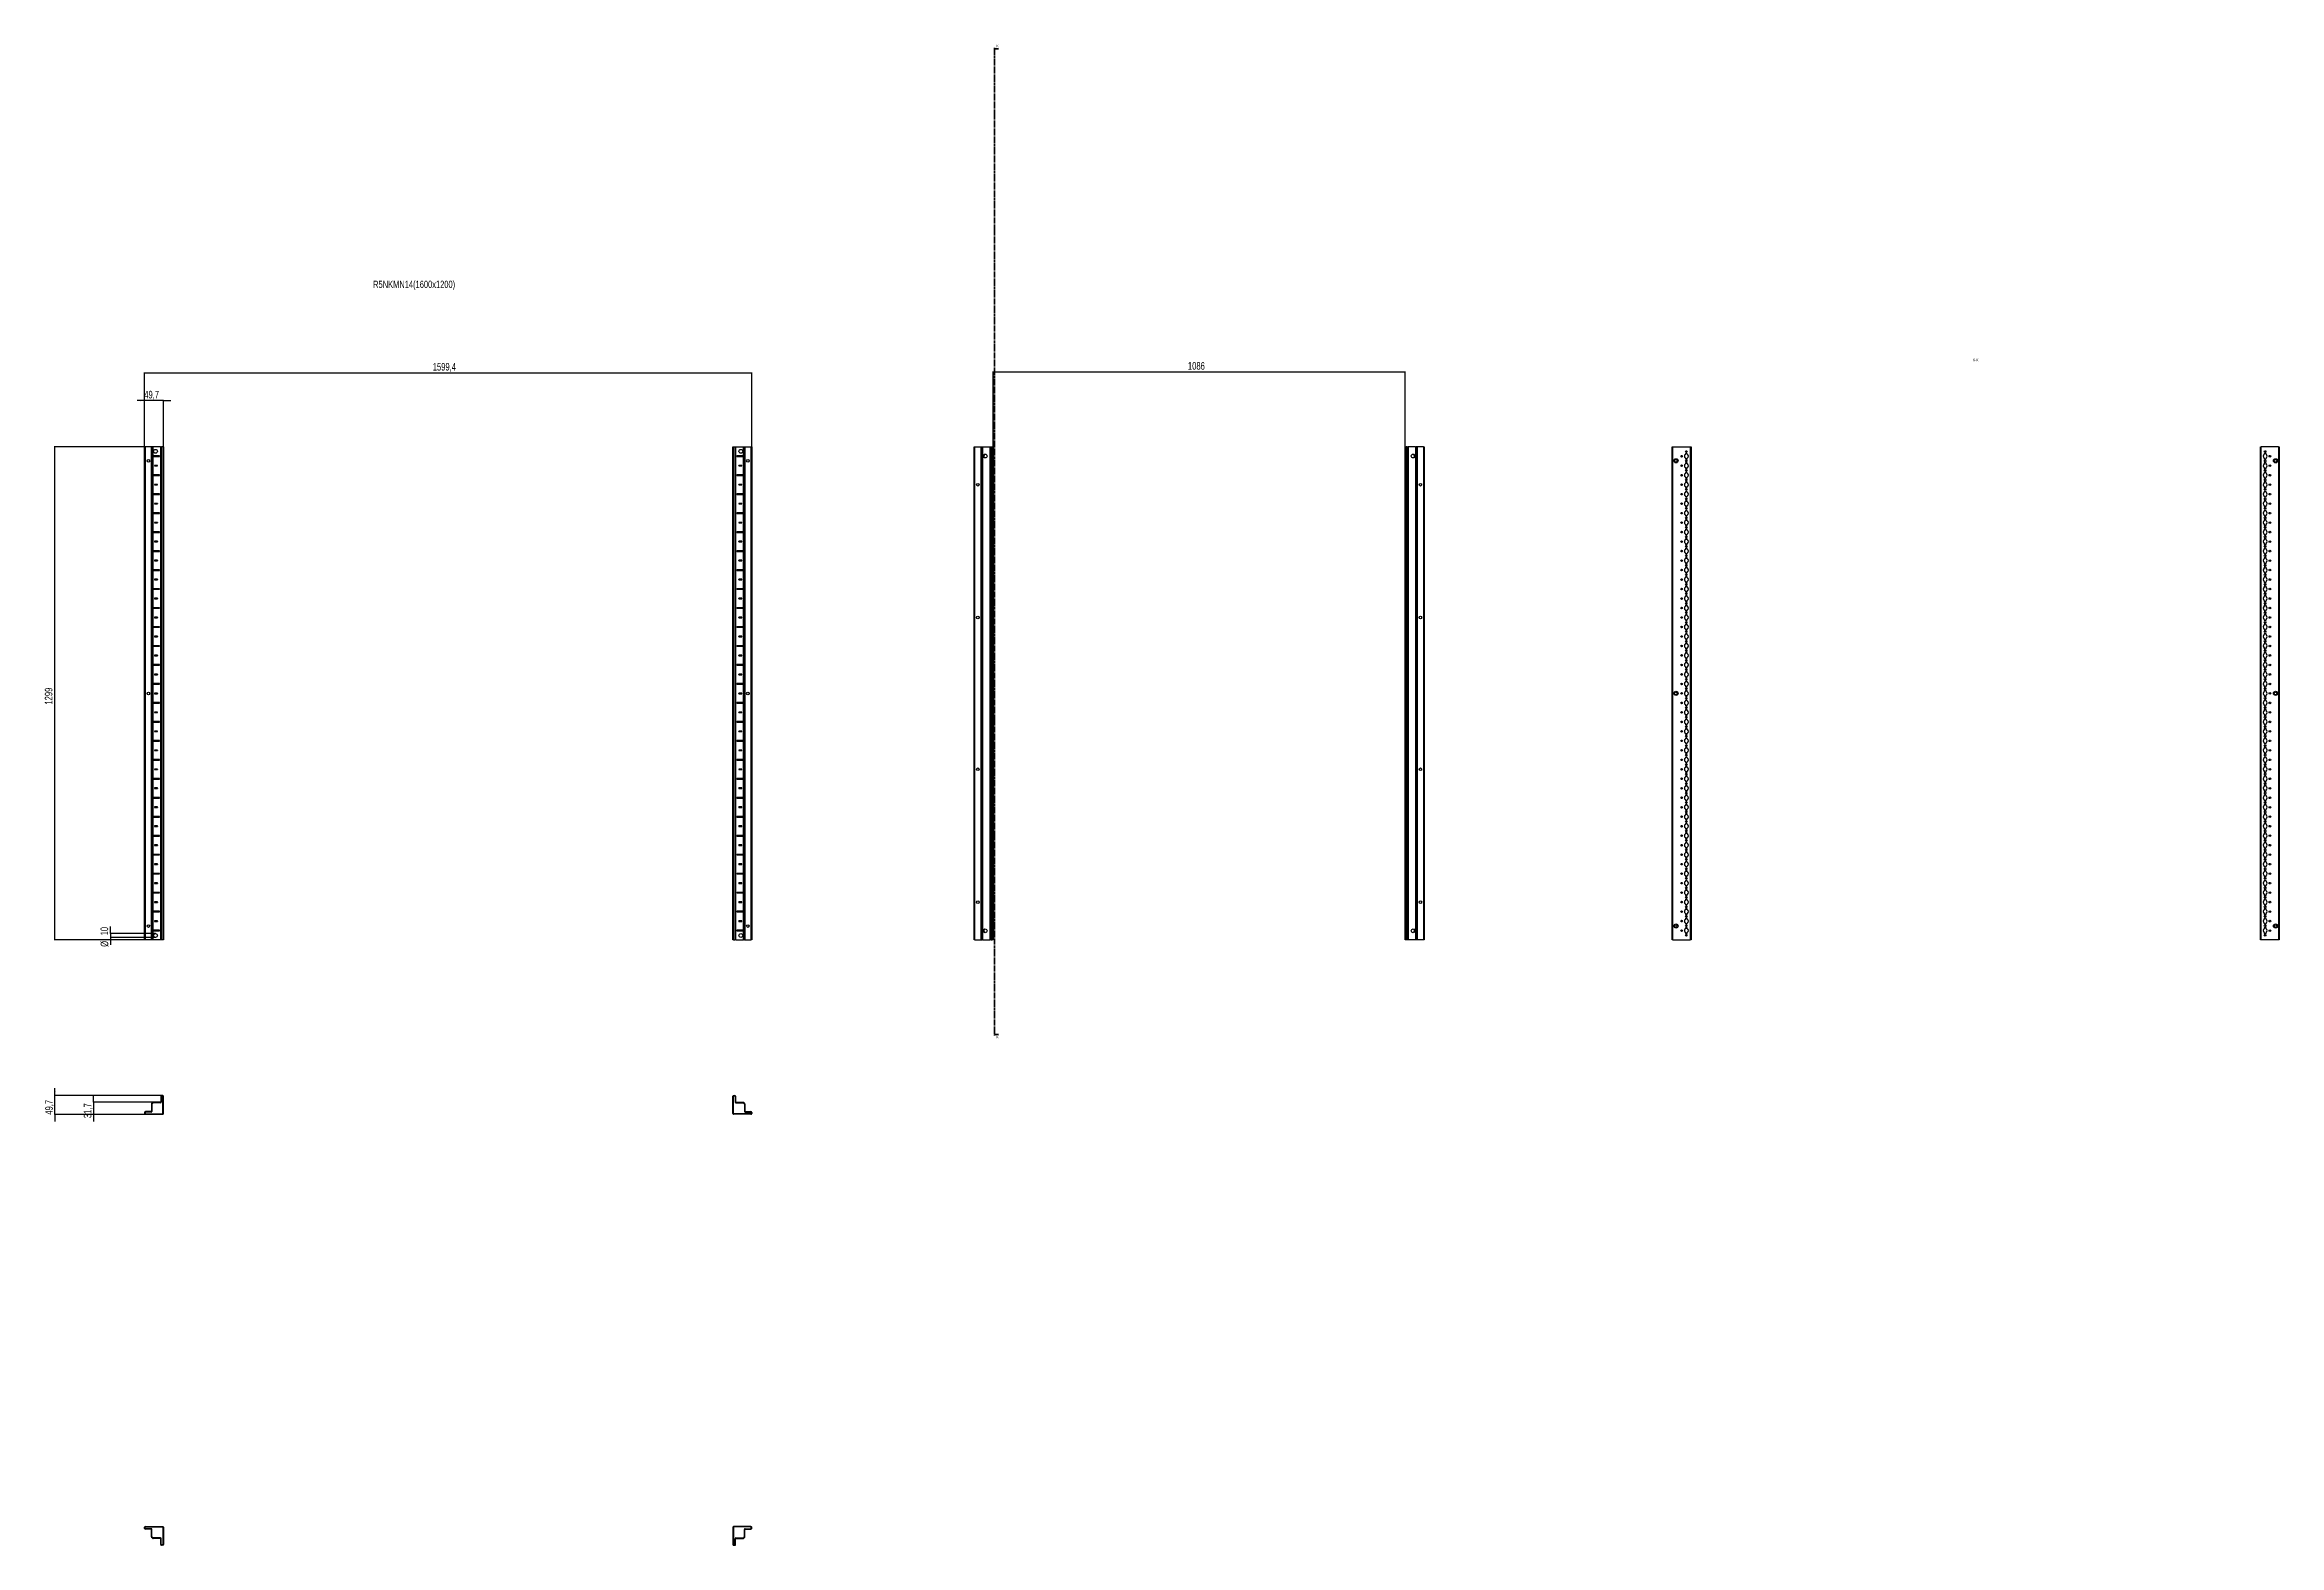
# Model space of a CAD drawing. Header units: millimetres. Extents: x -199 to 5688, y -2447 to 1507.
import ezdxf

# ---------------------------------------------------------------- set-up
doc = ezdxf.new("R2010")
doc.units = ezdxf.units.MM
doc.linetypes.add('CENTER', pattern=[10.16, 6.35, -1.27, 1.27, -1.27])
doc.layers.add('FORMAT', color=7, linetype='Continuous')
doc.styles.add('SLDTEXTSTYLE0', font='TXT', dxfattribs={"width": 0.75})
doc.dimstyles.new('SLDDIMSTYLE0', dxfattribs={"dimtxt": 20, "dimasz": 10, "dimexe": 0, "dimexo": 0.0625, "dimgap": 5, "dimtad": 2, "dimdec": 1, "dimrnd": 1e-09, "dimzin": 12, "dimdsep": 46, "dimtxsty": 'SLDTEXTSTYLE0', "dimsah": 1, "dimcen": 0.09, "dimadec": 0, "dimazin": 3, "dimtfac": 1, "dimtofl": 0, "dimtmove": 0, "dimatfit": 3, "dimfxl": 0, "dimfrac": 2, "dimtolj": 1, "dimtzin": 12, "dimarcsym": 0})
doc.dimstyles.new('SLDDIMSTYLE1', dxfattribs={"dimtxt": 20, "dimasz": 10, "dimexe": 0, "dimexo": 0.0625, "dimgap": 5, "dimtad": 2, "dimdec": 1, "dimrnd": 1e-09, "dimzin": 12, "dimdsep": 46, "dimtxsty": 'SLDTEXTSTYLE0', "dimsah": 1, "dimcen": 0.09, "dimadec": 0, "dimazin": 3, "dimtfac": 1, "dimtmove": 0, "dimatfit": 0, "dimfxl": 0, "dimfrac": 2, "dimtolj": 1, "dimtzin": 12, "dimarcsym": 0})

msp = doc.modelspace()

# ---------------------------------------------------------------- texts
at = {"color": 7, "linetype": 'Continuous', "char_height": 7, "attachment_point": 1, "style": 'SLDTEXTSTYLE0'}
for insert in [(2307.96, 1507.17), (2307.96, -1104.36)]:
    msp.add_mtext('K', dxfattribs=dict(at, insert=insert))
at = {"layer": 'FORMAT', "style": 'SLDTEXTSTYLE0'}
for s, insert, char_height, attachment_point in [('R5NKMN14(1600x1200)', (666.01, 885.17), 19.05, 1), ('K-K', (4887.91, 679.8), 7, 2)]:
    msp.add_mtext(s, dxfattribs=dict(at, insert=insert, char_height=char_height, attachment_point=attachment_point))

# ---------------------------------------------------------------- blocks, each defined once
blk = doc.blocks.new('_D')
at = {"layer": 'FORMAT'}
for p, q in [((86.4, 447.2), (-174.2, 447.2)), ((-173.2, 447.2), (-173.2, -851.8)), ((86.4, -851.8), (-174.2, -851.8))]:
    blk.add_line(p, q, dxfattribs=at)
for points in [[(-173.2, 447.2), (-174.7, 437.2), (-171.6, 437.2)], [(-173.2, -851.8), (-171.6, -841.8), (-174.7, -841.8)]]:
    blk.add_solid(points, dxfattribs=at)
at = {"layer": 'FORMAT', "insert": (-198.9, -231.8), "char_height": 20, "attachment_point": 1, "rotation": 90, "style": 'SLDTEXTSTYLE0'}
blk.add_mtext('1299', dxfattribs=at)
blk = doc.blocks.new('_D_1')
at = {"layer": 'FORMAT'}
for p, q in [((64, 447.2), (64, 643.6)), ((64, 642.6), (1663.4, 642.6)), ((1663.4, 447.2), (1663.4, 643.6))]:
    blk.add_line(p, q, dxfattribs=at)
for points in [[(64, 642.6), (74, 641.1), (74, 644.2)], [(1663.4, 642.6), (1653.4, 644.2), (1653.4, 641.1)]]:
    blk.add_solid(points, dxfattribs=at)
at = {"layer": 'FORMAT', "insert": (823, 668.4), "char_height": 20, "attachment_point": 1, "style": 'SLDTEXTSTYLE0'}
blk.add_mtext('1599,4', dxfattribs=at)
blk = doc.blocks.new('_D_2')
at = {"layer": 'FORMAT'}
for p, q in [((64, 569.2), (44.7, 569.2)), ((64, 447.2), (64, 570.2)), ((113.7, 569.2), (64, 569.2)), ((113.7, 447.2), (113.7, 570.2)), ((113.7, 569.2), (132.9, 569.2))]:
    blk.add_line(p, q, dxfattribs=at)
for points in [[(64, 569.2), (54, 570.7), (54, 567.7)], [(113.7, 569.2), (123.7, 567.7), (123.7, 570.7)]]:
    blk.add_solid(points, dxfattribs=at)
at = {"layer": 'FORMAT', "insert": (63, 595), "char_height": 20, "attachment_point": 1, "style": 'SLDTEXTSTYLE0'}
blk.add_mtext('49,7', dxfattribs=at)
blk = doc.blocks.new('_D_3')
at = {"layer": 'FORMAT'}
for p, q in [((-26, -835.3), (-26, -816.1)), ((92.8, -835.3), (-27, -835.3)), ((92.8, -845.3), (-27, -845.3)), ((-26, -835.3), (-26, -845.3)), ((-26, -845.3), (-26, -864.5))]:
    blk.add_line(p, q, dxfattribs=at)
for points in [[(-26, -835.3), (-24.5, -825.3), (-27.6, -825.3)], [(-26, -845.3), (-27.6, -855.3), (-24.5, -855.3)]]:
    blk.add_solid(points, dxfattribs=at)
at = {"layer": 'FORMAT', "char_height": 20, "attachment_point": 1, "rotation": 90, "style": 'SLDTEXTSTYLE0'}
for s, insert in [('10', (-52.1, -840)), ('%%c', (-51.8, -870.2))]:
    blk.add_mtext(s, dxfattribs=dict(at, insert=insert))
blk = doc.blocks.new('_D_4')
at = {"layer": 'FORMAT'}
for p, q in [((2299.1, 447.2), (2299.1, 646)), ((2299.1, 645), (3385.1, 645)), ((3385.1, 447.2), (3385.1, 646))]:
    blk.add_line(p, q, dxfattribs=at)
for points in [[(2299.1, 645), (2309.1, 643.5), (2309.1, 646.5)], [(3385.1, 645), (3375.1, 646.5), (3375.1, 643.5)]]:
    blk.add_solid(points, dxfattribs=at)
at = {"layer": 'FORMAT', "insert": (2812.5, 670.8), "char_height": 20, "attachment_point": 1, "style": 'SLDTEXTSTYLE0'}
blk.add_mtext('1086', dxfattribs=at)
blk = doc.blocks.new('_D_5')
at = {"layer": 'FORMAT'}
for p, q in [((108.5, -1261.8), (-173.2, -1261.8)), ((-172.2, -1261.8), (-172.2, -1242.5)), ((-172.2, -1311.5), (-172.2, -1261.8)), ((66, -1311.5), (-173.2, -1311.5)), ((-172.2, -1311.5), (-172.2, -1330.7))]:
    blk.add_line(p, q, dxfattribs=at)
for points in [[(-172.2, -1261.8), (-170.6, -1251.8), (-173.7, -1251.8)], [(-172.2, -1311.5), (-173.7, -1321.5), (-170.6, -1321.5)]]:
    blk.add_solid(points, dxfattribs=at)
at = {"layer": 'FORMAT', "insert": (-197.9, -1312.5), "char_height": 20, "attachment_point": 1, "rotation": 90, "style": 'SLDTEXTSTYLE0'}
blk.add_mtext('49,7', dxfattribs=at)
blk = doc.blocks.new('_D_6')
at = {"layer": 'FORMAT'}
for p, q in [((86.4, -1279.8), (-71.5, -1279.8)), ((-70.5, -1279.8), (-70.5, -1260.5)), ((-70.5, -1279.8), (-70.5, -1311.5)), ((66, -1311.5), (-71.5, -1311.5)), ((-70.5, -1311.5), (-70.5, -1330.7))]:
    blk.add_line(p, q, dxfattribs=at)
for points in [[(-70.5, -1279.8), (-69, -1269.8), (-72.1, -1269.8)], [(-70.5, -1311.5), (-72.1, -1321.5), (-69, -1321.5)]]:
    blk.add_solid(points, dxfattribs=at)
at = {"layer": 'FORMAT', "insert": (-96.3, -1321.5), "char_height": 20, "attachment_point": 1, "rotation": 90, "style": 'SLDTEXTSTYLE0'}
blk.add_mtext('31,7', dxfattribs=at)

# ---------------------------------------------------------------- dimensions: what is measured, and where the dimension line sits
at = {"layer": 'FORMAT'}
for base, p1, p2, angle, dimstyle, picture, middle in [((1663.38, 642.62), (63.98, 447.21), (1663.38, 447.21), 0, 'SLDDIMSTYLE0', '_D_1', (863.68, 642.62)), ((3385.1, 645), (2299.1, 447.21), (3385.1, 447.21), 0, 'SLDDIMSTYLE0', '_D_4', (2842.1, 645)), ((-173.15, -851.79), (86.42, 447.21), (86.42, -851.79), 90, 'SLDDIMSTYLE0', '_D', (-173.15, -202.29)), ((-172.17, -1261.77), (65.98, -1311.47), (108.48, -1261.77), 90, 'SLDDIMSTYLE1', '_D_5', (-172.17, -1286.62)), ((-70.54, -1311.47), (86.42, -1279.77), (65.98, -1311.47), 90, 'SLDDIMSTYLE1', '_D_6', (-70.54, -1295.62))]:
    dim = msp.add_linear_dim(base=base, p1=p1, p2=p2, angle=angle, dimstyle=dimstyle, dxfattribs=at)
    dim.commit()
    dim.dimension.update_dxf_attribs({"geometry": picture, "text_midpoint": middle, "dimtype": 160})
dim = msp.add_linear_dim(base=(63.98, 569.21), p1=(113.68, 447.21), p2=(63.98, 447.21), dimstyle='SLDDIMSTYLE1', dxfattribs=at)
dim.commit()
dim.dimension.update_dxf_attribs({"geometry": '_D_2', "text_midpoint": (88.83, 569.21), "dimtype": 160})
dim = msp.add_linear_dim(base=(-26.02, -845.29), p1=(92.83, -835.29), p2=(92.83, -845.29), angle=90, text='%%c<>', dimstyle='SLDDIMSTYLE1', dxfattribs=at)
dim.commit()
dim.dimension.update_dxf_attribs({"geometry": '_D_3', "text_midpoint": (-26.02, -840.29), "dimtype": 160})

# ---------------------------------------------------------------- linework, layer by layer
at = {"color": 7, "linetype": 'CENTER', "lineweight": 35}
msp.add_line((2302.83, 1499.09), (2302.83, -1103.67), dxfattribs=at)
at = {"color": 7, "linetype": 'Continuous', "lineweight": 35}
for p, q in [((2313.47, 1496.09), (2302.83, 1496.09)), ((2313.47, -1100.67), (2302.83, -1100.67))]:
    msp.add_line(p, q, dxfattribs=at)
at = {"color": 7, "linetype": 'Continuous', "lineweight": 25}
for p, q in [((63.98, -851.79), (63.98, 447.21)), ((63.98, 447.21), (65.98, 447.21)), ((81.33, 447.21), (65.98, 447.21)), ((81.33, 447.21), (81.98, 447.21)), ((81.98, -851.79), (81.98, 447.21)), ((81.98, 447.21), (82.56, 447.21)), ((83.77, 447.21), (82.56, 447.21)), ((83.77, -851.79), (83.77, 447.21)), ((83.8, 447.21), (83.77, 447.21)), ((83.8, -851.79), (83.8, 447.21)), ((85.01, 447.21), (83.8, 447.21)), ((85.01, 447.21), (86.42, 447.21)), ((85.93, 423.35), (85.93, 422.06)), ((86.58, 422.71), (85.93, 423.35)), ((86.58, 422.71), (85.93, 422.06)), ((105.83, 447.21), (86.42, 447.21)), ((102.83, 423.46), (86.42, 423.46)), ((86.42, 421.96), (102.83, 421.96)), ((102.08, 422.71), (86.58, 422.71)), ((102.08, 422.71), (102.83, 423.46)), ((102.08, 422.71), (102.83, 421.96)), ((102.83, 421.96), (102.83, 423.46)), ((105.83, 447.21), (106.48, 447.21)), ((106.48, -851.79), (106.48, 447.21)), ((106.48, 447.21), (108.48, 447.21)), ((111.68, 447.21), (108.48, 447.21)), ((111.68, 447.21), (113.68, 447.21)), ((113.68, 447.21), (113.68, -851.79)), ((1613.68, -851.79), (1613.68, 447.21)), ((1613.68, 447.21), (1615.68, 447.21)), ((1615.68, 447.21), (1618.88, 447.21)), ((1618.88, 447.21), (1620.88, 447.21)), ((1620.88, 447.21), (1620.88, -851.79)), ((1620.88, 447.21), (1621.53, 447.21)), ((1621.53, 447.21), (1640.93, 447.21)), ((1640.93, 423.46), (1624.53, 423.46)), ((1624.53, 423.46), (1624.53, 421.96)), ((1625.28, 422.71), (1624.53, 423.46)), ((1625.28, 422.71), (1624.53, 421.96)), ((1624.53, 421.96), (1640.93, 421.96)), ((1625.28, 422.71), (1640.78, 422.71)), ((1640.78, 422.71), (1641.42, 423.35)), ((1640.78, 422.71), (1641.42, 422.06)), ((1640.93, 447.21), (1642.34, 447.21)), ((1641.42, 422.06), (1641.42, 423.35)), ((1642.34, 447.21), (1643.55, 447.21)), ((1643.55, 447.21), (1643.55, -851.79)), ((1643.55, 447.21), (1643.58, 447.21)), ((1643.58, 447.21), (1643.58, -851.79)), ((1643.58, 447.21), (1644.79, 447.21)), ((1644.79, 447.21), (1645.38, 447.21)), ((1645.38, 447.21), (1645.38, -851.79)), ((1645.38, 447.21), (1646.03, 447.21)), ((1646.03, 447.21), (1661.38, 447.21)), ((1661.38, 447.21), (1663.38, 447.21)), ((1663.38, 447.21), (1663.38, -851.79)), ((2249.4, -851.79), (2249.4, 447.21)), ((2249.4, 447.21), (2251.4, 447.21)), ((2251.4, 447.21), (2266.75, 447.21)), ((2266.75, 447.21), (2267.4, 447.21)), ((2267.4, 423.46), (2267.4, 447.21)), ((2267.4, 447.21), (2267.99, 447.21)), ((2267.46, 423.35), (2267.4, 423.46)), ((2267.4, 423.46), (2267.4, 421.96)), ((2267.4, 421.96), (2267.46, 422.06)), ((2267.4, 373.46), (2267.4, 421.96)), ((2267.46, 422.06), (2267.46, 423.35)), ((2267.99, 447.21), (2269.19, 447.21)), ((2269.19, 447.21), (2269.19, -851.79)), ((2269.19, 447.21), (2269.23, 447.21)), ((2269.23, 447.21), (2269.23, -851.79)), ((2269.23, 447.21), (2270.43, 447.21)), ((2270.43, 447.21), (2271.85, 447.21)), ((2271.85, 447.21), (2291.25, 447.21)), ((2277.45, 427.73), (2277.45, 428.14)), ((2291.25, 447.21), (2291.9, 447.21)), ((2291.9, -851.79), (2291.9, 447.21)), ((2291.9, 447.21), (2293.9, 447.21)), ((2293.9, 447.21), (2297.1, 447.21)), ((2297.1, 447.21), (2299.1, 447.21)), ((2299.1, 447.21), (2299.1, -851.79)), ((3385.1, -851.79), (3385.1, 447.21)), ((3385.1, 447.21), (3387.1, 447.21)), ((3390.3, 447.21), (3387.1, 447.21)), ((3390.3, 447.21), (3392.3, 447.21)), ((3392.3, 447.21), (3392.3, -851.79)), ((3392.3, 447.21), (3392.95, 447.21)), ((3412.35, 447.21), (3392.95, 447.21)), ((3406.75, 428.14), (3406.75, 427.73)), ((3412.35, 447.21), (3413.77, 447.21)), ((3414.97, 447.21), (3413.77, 447.21)), ((3414.97, -851.79), (3414.97, 447.21)), ((3415.01, 447.21), (3414.97, 447.21)), ((3415.01, -851.79), (3415.01, 447.21)), ((3416.22, 447.21), (3415.01, 447.21)), ((3416.22, 447.21), (3416.8, 447.21)), ((3416.8, 423.46), (3416.74, 423.35)), ((3416.74, 423.35), (3416.74, 422.06)), ((3416.74, 422.06), (3416.8, 421.96)), ((3416.8, 447.21), (3416.8, 423.46)), ((3416.8, 447.21), (3417.45, 447.21)), ((3416.8, 421.96), (3416.8, 423.46)), ((3416.8, 421.96), (3416.8, 373.46)), ((3432.8, 447.21), (3417.45, 447.21)), ((3432.8, 447.21), (3434.8, 447.21)), ((3434.8, 447.21), (3434.8, -851.79)), ((4088.27, -851.79), (4088.27, 447.21)), ((4088.27, 447.21), (4090.27, 447.21)), ((4090.27, 447.21), (4135.97, 447.21)), ((4123.32, 429.61), (4123.32, 427.73)), ((4123.32, 417.68), (4123.32, 415.81)), ((4127.42, 430.11), (4123.82, 430.11)), ((4123.82, 415.31), (4127.42, 415.31)), ((4127.92, 427.73), (4127.92, 429.61)), ((4127.92, 415.81), (4127.92, 417.68)), ((4135.97, 447.21), (4137.97, 447.21)), ((4137.97, 447.21), (4137.97, -851.79)), ((5637.97, -851.79), (5637.97, 447.21)), ((5637.97, 447.21), (5639.97, 447.21)), ((5685.67, 447.21), (5639.97, 447.21)), ((5648.02, 429.61), (5648.02, 427.73)), ((5648.02, 417.68), (5648.02, 415.81)), ((5652.12, 430.11), (5648.52, 430.11)), ((5648.52, 415.31), (5652.12, 415.31)), ((5652.62, 427.73), (5652.62, 429.61)), ((5652.62, 415.81), (5652.62, 417.68)), ((5685.67, 447.21), (5687.67, 447.21)), ((5687.67, 447.21), (5687.67, -851.79)), ((85.93, 373.35), (85.93, 372.06)), ((86.58, 372.71), (85.93, 373.35)), ((86.58, 372.71), (85.93, 372.06)), ((102.83, 373.46), (86.42, 373.46)), ((86.42, 371.96), (102.83, 371.96)), ((102.08, 372.71), (86.58, 372.71)), ((98.33, 398.46), (90.33, 398.46)), ((90.33, 398.46), (90.33, 396.96)), ((91.08, 397.71), (90.33, 398.46)), ((91.08, 397.71), (90.33, 396.96)), ((90.33, 396.96), (98.33, 396.96)), ((97.58, 397.71), (91.08, 397.71)), ((97.58, 397.71), (98.33, 398.46)), ((97.58, 397.71), (98.33, 396.96)), ((98.33, 396.96), (98.33, 398.46)), ((102.08, 372.71), (102.83, 373.46)), ((102.08, 372.71), (102.83, 371.96)), ((102.83, 371.96), (102.83, 373.46)), ((1640.93, 373.46), (1624.53, 373.46)), ((1624.53, 373.46), (1624.53, 371.96)), ((1625.28, 372.71), (1624.53, 373.46)), ((1625.28, 372.71), (1624.53, 371.96)), ((1624.53, 371.96), (1640.93, 371.96)), ((1625.28, 372.71), (1640.78, 372.71)), ((1637.03, 398.46), (1629.03, 398.46)), ((1629.03, 398.46), (1629.03, 396.96)), ((1629.78, 397.71), (1629.03, 398.46)), ((1629.78, 397.71), (1629.03, 396.96)), ((1629.03, 396.96), (1637.03, 396.96)), ((1629.78, 397.71), (1636.28, 397.71)), ((1636.28, 397.71), (1637.03, 398.46)), ((1636.28, 397.71), (1637.03, 396.96)), ((1637.03, 396.96), (1637.03, 398.46)), ((1640.78, 372.71), (1641.42, 373.35)), ((1640.78, 372.71), (1641.42, 372.06)), ((1641.42, 372.06), (1641.42, 373.35)), ((2267.46, 373.35), (2267.4, 373.46)), ((2267.4, 373.46), (2267.4, 371.96)), ((2267.4, 371.96), (2267.46, 372.06)), ((2267.4, 323.46), (2267.4, 371.96)), ((2267.46, 372.06), (2267.46, 373.35)), ((3416.8, 373.46), (3416.74, 373.35)), ((3416.74, 373.35), (3416.74, 372.06)), ((3416.74, 372.06), (3416.8, 371.96)), ((3416.8, 371.96), (3416.8, 373.46)), ((3416.8, 371.96), (3416.8, 323.46)), ((4123.32, 404.61), (4123.32, 402.73)), ((4123.32, 392.68), (4123.32, 390.81)), ((4123.32, 379.61), (4123.32, 377.73)), ((4123.32, 367.68), (4123.32, 365.81)), ((4123.32, 354.61), (4123.32, 352.73)), ((4127.42, 405.11), (4123.82, 405.11)), ((4123.82, 390.31), (4127.42, 390.31)), ((4127.42, 380.11), (4123.82, 380.11)), ((4123.82, 365.31), (4127.42, 365.31)), ((4127.42, 355.11), (4123.82, 355.11)), ((4127.92, 402.73), (4127.92, 404.61)), ((4127.92, 390.81), (4127.92, 392.68)), ((4127.92, 377.73), (4127.92, 379.61)), ((4127.92, 365.81), (4127.92, 367.68)), ((4127.92, 352.73), (4127.92, 354.61)), ((5648.02, 404.61), (5648.02, 402.73)), ((5648.02, 392.68), (5648.02, 390.81)), ((5648.02, 379.61), (5648.02, 377.73)), ((5648.02, 367.68), (5648.02, 365.81)), ((5648.02, 354.61), (5648.02, 352.73)), ((5652.12, 405.11), (5648.52, 405.11)), ((5648.52, 390.31), (5652.12, 390.31)), ((5652.12, 380.11), (5648.52, 380.11)), ((5648.52, 365.31), (5652.12, 365.31)), ((5652.12, 355.11), (5648.52, 355.11)), ((5652.62, 402.73), (5652.62, 404.61)), ((5652.62, 390.81), (5652.62, 392.68)), ((5652.62, 377.73), (5652.62, 379.61)), ((5652.62, 365.81), (5652.62, 367.68)), ((5652.62, 352.73), (5652.62, 354.61)), ((85.93, 323.35), (85.93, 322.06)), ((86.58, 322.71), (85.93, 323.35)), ((86.58, 322.71), (85.93, 322.06)), ((102.83, 323.46), (86.42, 323.46)), ((86.42, 321.96), (102.83, 321.96)), ((102.08, 322.71), (86.58, 322.71)), ((98.33, 348.46), (90.33, 348.46)), ((90.33, 348.46), (90.33, 346.96)), ((91.08, 347.71), (90.33, 348.46)), ((91.08, 347.71), (90.33, 346.96)), ((90.33, 346.96), (98.33, 346.96)), ((98.33, 298.46), (90.33, 298.46)), ((90.33, 298.46), (90.33, 296.96)), ((91.08, 297.71), (90.33, 298.46)), ((91.08, 297.71), (90.33, 296.96)), ((90.33, 296.96), (98.33, 296.96)), ((97.58, 347.71), (91.08, 347.71)), ((97.58, 297.71), (91.08, 297.71)), ((97.58, 347.71), (98.33, 348.46)), ((97.58, 347.71), (98.33, 346.96)), ((97.58, 297.71), (98.33, 298.46)), ((97.58, 297.71), (98.33, 296.96)), ((98.33, 346.96), (98.33, 348.46)), ((98.33, 296.96), (98.33, 298.46)), ((102.08, 322.71), (102.83, 323.46)), ((102.08, 322.71), (102.83, 321.96)), ((102.83, 321.96), (102.83, 323.46)), ((1640.93, 323.46), (1624.53, 323.46)), ((1624.53, 323.46), (1624.53, 321.96)), ((1625.28, 322.71), (1624.53, 323.46)), ((1625.28, 322.71), (1624.53, 321.96)), ((1624.53, 321.96), (1640.93, 321.96)), ((1625.28, 322.71), (1640.78, 322.71)), ((1637.03, 348.46), (1629.03, 348.46)), ((1629.03, 348.46), (1629.03, 346.96)), ((1629.78, 347.71), (1629.03, 348.46)), ((1629.78, 347.71), (1629.03, 346.96)), ((1629.03, 346.96), (1637.03, 346.96)), ((1637.03, 298.46), (1629.03, 298.46)), ((1629.03, 298.46), (1629.03, 296.96)), ((1629.78, 297.71), (1629.03, 298.46)), ((1629.78, 297.71), (1629.03, 296.96)), ((1629.03, 296.96), (1637.03, 296.96)), ((1629.78, 347.71), (1636.28, 347.71)), ((1629.78, 297.71), (1636.28, 297.71)), ((1636.28, 347.71), (1637.03, 348.46)), ((1636.28, 347.71), (1637.03, 346.96)), ((1636.28, 297.71), (1637.03, 298.46)), ((1636.28, 297.71), (1637.03, 296.96)), ((1637.03, 346.96), (1637.03, 348.46)), ((1637.03, 296.96), (1637.03, 298.46)), ((1640.78, 322.71), (1641.42, 323.35)), ((1640.78, 322.71), (1641.42, 322.06)), ((1641.42, 322.06), (1641.42, 323.35)), ((2267.46, 323.35), (2267.4, 323.46)), ((2267.4, 323.46), (2267.4, 321.96)), ((2267.4, 321.96), (2267.46, 322.06)), ((2267.4, 273.46), (2267.4, 321.96)), ((2267.46, 322.06), (2267.46, 323.35)), ((3416.8, 323.46), (3416.74, 323.35)), ((3416.74, 323.35), (3416.74, 322.06)), ((3416.74, 322.06), (3416.8, 321.96)), ((3416.8, 321.96), (3416.8, 323.46)), ((3416.8, 321.96), (3416.8, 273.46)), ((4123.32, 342.68), (4123.32, 340.81)), ((4123.32, 329.61), (4123.32, 327.73)), ((4123.32, 317.68), (4123.32, 315.81)), ((4123.32, 304.61), (4123.32, 302.73)), ((4123.82, 340.31), (4127.42, 340.31)), ((4127.42, 330.11), (4123.82, 330.11)), ((4123.82, 315.31), (4127.42, 315.31)), ((4127.42, 305.11), (4123.82, 305.11)), ((4127.92, 340.81), (4127.92, 342.68)), ((4127.92, 327.73), (4127.92, 329.61)), ((4127.92, 315.81), (4127.92, 317.68)), ((4127.92, 302.73), (4127.92, 304.61)), ((5648.02, 342.68), (5648.02, 340.81)), ((5648.02, 329.61), (5648.02, 327.73)), ((5648.02, 317.68), (5648.02, 315.81)), ((5648.02, 304.61), (5648.02, 302.73)), ((5648.52, 340.31), (5652.12, 340.31)), ((5652.12, 330.11), (5648.52, 330.11)), ((5648.52, 315.31), (5652.12, 315.31)), ((5652.12, 305.11), (5648.52, 305.11)), ((5652.62, 340.81), (5652.62, 342.68)), ((5652.62, 327.73), (5652.62, 329.61)), ((5652.62, 315.81), (5652.62, 317.68)), ((5652.62, 302.73), (5652.62, 304.61)), ((85.93, 273.35), (85.93, 272.06)), ((86.58, 272.71), (85.93, 273.35)), ((86.58, 272.71), (85.93, 272.06)), ((102.83, 273.46), (86.42, 273.46)), ((86.42, 271.96), (102.83, 271.96)), ((102.08, 272.71), (86.58, 272.71)), ((98.33, 248.46), (90.33, 248.46)), ((90.33, 248.46), (90.33, 246.96)), ((91.08, 247.71), (90.33, 248.46)), ((91.08, 247.71), (90.33, 246.96)), ((90.33, 246.96), (98.33, 246.96)), ((97.58, 247.71), (91.08, 247.71)), ((97.58, 247.71), (98.33, 248.46)), ((97.58, 247.71), (98.33, 246.96)), ((98.33, 246.96), (98.33, 248.46)), ((102.08, 272.71), (102.83, 273.46)), ((102.08, 272.71), (102.83, 271.96)), ((102.83, 271.96), (102.83, 273.46)), ((1640.93, 273.46), (1624.53, 273.46)), ((1624.53, 273.46), (1624.53, 271.96)), ((1625.28, 272.71), (1624.53, 273.46)), ((1625.28, 272.71), (1624.53, 271.96)), ((1624.53, 271.96), (1640.93, 271.96)), ((1625.28, 272.71), (1640.78, 272.71)), ((1637.03, 248.46), (1629.03, 248.46)), ((1629.03, 248.46), (1629.03, 246.96)), ((1629.78, 247.71), (1629.03, 248.46)), ((1629.78, 247.71), (1629.03, 246.96)), ((1629.03, 246.96), (1637.03, 246.96)), ((1629.78, 247.71), (1636.28, 247.71)), ((1636.28, 247.71), (1637.03, 248.46)), ((1636.28, 247.71), (1637.03, 246.96)), ((1637.03, 246.96), (1637.03, 248.46)), ((1640.78, 272.71), (1641.42, 273.35)), ((1640.78, 272.71), (1641.42, 272.06)), ((1641.42, 272.06), (1641.42, 273.35)), ((2267.46, 273.35), (2267.4, 273.46)), ((2267.4, 273.46), (2267.4, 271.96)), ((2267.4, 271.96), (2267.46, 272.06)), ((2267.4, 223.46), (2267.4, 271.96)), ((2267.46, 272.06), (2267.46, 273.35)), ((3416.8, 273.46), (3416.74, 273.35)), ((3416.74, 273.35), (3416.74, 272.06)), ((3416.74, 272.06), (3416.8, 271.96)), ((3416.8, 271.96), (3416.8, 273.46)), ((3416.8, 271.96), (3416.8, 223.46)), ((4123.32, 292.68), (4123.32, 290.81)), ((4123.32, 279.61), (4123.32, 277.73)), ((4123.32, 267.68), (4123.32, 265.81)), ((4123.32, 254.61), (4123.32, 252.73)), ((4123.32, 242.68), (4123.32, 240.81)), ((4123.82, 290.31), (4127.42, 290.31)), ((4127.42, 280.11), (4123.82, 280.11)), ((4123.82, 265.31), (4127.42, 265.31)), ((4127.42, 255.11), (4123.82, 255.11)), ((4123.82, 240.31), (4127.42, 240.31)), ((4127.92, 290.81), (4127.92, 292.68)), ((4127.92, 277.73), (4127.92, 279.61)), ((4127.92, 265.81), (4127.92, 267.68)), ((4127.92, 252.73), (4127.92, 254.61)), ((4127.92, 240.81), (4127.92, 242.68)), ((5648.02, 292.68), (5648.02, 290.81)), ((5648.02, 279.61), (5648.02, 277.73)), ((5648.02, 267.68), (5648.02, 265.81)), ((5648.02, 254.61), (5648.02, 252.73)), ((5648.02, 242.68), (5648.02, 240.81)), ((5648.52, 290.31), (5652.12, 290.31)), ((5652.12, 280.11), (5648.52, 280.11)), ((5648.52, 265.31), (5652.12, 265.31)), ((5652.12, 255.11), (5648.52, 255.11)), ((5648.52, 240.31), (5652.12, 240.31)), ((5652.62, 290.81), (5652.62, 292.68)), ((5652.62, 277.73), (5652.62, 279.61)), ((5652.62, 265.81), (5652.62, 267.68)), ((5652.62, 252.73), (5652.62, 254.61)), ((5652.62, 240.81), (5652.62, 242.68)), ((85.93, 223.35), (85.93, 222.06)), ((86.58, 222.71), (85.93, 223.35)), ((86.58, 222.71), (85.93, 222.06)), ((102.83, 223.46), (86.42, 223.46)), ((86.42, 221.96), (102.83, 221.96)), ((102.08, 222.71), (86.58, 222.71)), ((98.33, 198.46), (90.33, 198.46)), ((90.33, 198.46), (90.33, 196.96)), ((91.08, 197.71), (90.33, 198.46)), ((91.08, 197.71), (90.33, 196.96)), ((90.33, 196.96), (98.33, 196.96)), ((97.58, 197.71), (91.08, 197.71)), ((97.58, 197.71), (98.33, 198.46)), ((97.58, 197.71), (98.33, 196.96)), ((98.33, 196.96), (98.33, 198.46)), ((102.08, 222.71), (102.83, 223.46)), ((102.08, 222.71), (102.83, 221.96)), ((102.83, 221.96), (102.83, 223.46)), ((1640.93, 223.46), (1624.53, 223.46)), ((1624.53, 223.46), (1624.53, 221.96)), ((1625.28, 222.71), (1624.53, 223.46)), ((1625.28, 222.71), (1624.53, 221.96)), ((1624.53, 221.96), (1640.93, 221.96)), ((1625.28, 222.71), (1640.78, 222.71)), ((1637.03, 198.46), (1629.03, 198.46)), ((1629.03, 198.46), (1629.03, 196.96)), ((1629.78, 197.71), (1629.03, 198.46)), ((1629.78, 197.71), (1629.03, 196.96)), ((1629.03, 196.96), (1637.03, 196.96)), ((1629.78, 197.71), (1636.28, 197.71)), ((1636.28, 197.71), (1637.03, 198.46)), ((1636.28, 197.71), (1637.03, 196.96)), ((1637.03, 196.96), (1637.03, 198.46)), ((1640.78, 222.71), (1641.42, 223.35)), ((1640.78, 222.71), (1641.42, 222.06)), ((1641.42, 222.06), (1641.42, 223.35)), ((2267.46, 223.35), (2267.4, 223.46)), ((2267.4, 223.46), (2267.4, 221.96)), ((2267.4, 221.96), (2267.46, 222.06)), ((2267.4, 173.46), (2267.4, 221.96)), ((2267.46, 222.06), (2267.46, 223.35)), ((3416.8, 223.46), (3416.74, 223.35)), ((3416.74, 223.35), (3416.74, 222.06)), ((3416.74, 222.06), (3416.8, 221.96)), ((3416.8, 221.96), (3416.8, 223.46)), ((3416.8, 221.96), (3416.8, 173.46)), ((4123.32, 229.61), (4123.32, 227.73)), ((4123.32, 217.68), (4123.32, 215.81)), ((4123.32, 204.61), (4123.32, 202.73)), ((4123.32, 192.68), (4123.32, 190.81)), ((4123.32, 179.61), (4123.32, 177.73)), ((4127.42, 230.11), (4123.82, 230.11)), ((4123.82, 215.31), (4127.42, 215.31)), ((4127.42, 205.11), (4123.82, 205.11)), ((4123.82, 190.31), (4127.42, 190.31)), ((4127.42, 180.11), (4123.82, 180.11)), ((4127.92, 227.73), (4127.92, 229.61)), ((4127.92, 215.81), (4127.92, 217.68)), ((4127.92, 202.73), (4127.92, 204.61)), ((4127.92, 190.81), (4127.92, 192.68)), ((4127.92, 177.73), (4127.92, 179.61)), ((5648.02, 229.61), (5648.02, 227.73)), ((5648.02, 217.68), (5648.02, 215.81)), ((5648.02, 204.61), (5648.02, 202.73)), ((5648.02, 192.68), (5648.02, 190.81)), ((5648.02, 179.61), (5648.02, 177.73)), ((5652.12, 230.11), (5648.52, 230.11)), ((5648.52, 215.31), (5652.12, 215.31)), ((5652.12, 205.11), (5648.52, 205.11)), ((5648.52, 190.31), (5652.12, 190.31)), ((5652.12, 180.11), (5648.52, 180.11)), ((5652.62, 227.73), (5652.62, 229.61)), ((5652.62, 215.81), (5652.62, 217.68)), ((5652.62, 202.73), (5652.62, 204.61)), ((5652.62, 190.81), (5652.62, 192.68)), ((5652.62, 177.73), (5652.62, 179.61)), ((85.93, 173.35), (85.93, 172.06)), ((86.58, 172.71), (85.93, 173.35)), ((86.58, 172.71), (85.93, 172.06)), ((85.93, 123.35), (85.93, 122.06)), ((86.58, 122.71), (85.93, 123.35)), ((86.58, 122.71), (85.93, 122.06)), ((102.83, 173.46), (86.42, 173.46)), ((86.42, 171.96), (102.83, 171.96)), ((102.83, 123.46), (86.42, 123.46)), ((86.42, 121.96), (102.83, 121.96)), ((102.08, 172.71), (86.58, 172.71)), ((102.08, 122.71), (86.58, 122.71)), ((98.33, 148.46), (90.33, 148.46)), ((90.33, 148.46), (90.33, 146.96)), ((91.08, 147.71), (90.33, 148.46)), ((91.08, 147.71), (90.33, 146.96)), ((90.33, 146.96), (98.33, 146.96)), ((97.58, 147.71), (91.08, 147.71)), ((97.58, 147.71), (98.33, 148.46)), ((97.58, 147.71), (98.33, 146.96)), ((98.33, 146.96), (98.33, 148.46)), ((102.08, 172.71), (102.83, 173.46)), ((102.08, 172.71), (102.83, 171.96)), ((102.08, 122.71), (102.83, 123.46)), ((102.08, 122.71), (102.83, 121.96)), ((102.83, 171.96), (102.83, 173.46)), ((102.83, 121.96), (102.83, 123.46)), ((1640.93, 173.46), (1624.53, 173.46)), ((1624.53, 173.46), (1624.53, 171.96)), ((1625.28, 172.71), (1624.53, 173.46)), ((1625.28, 172.71), (1624.53, 171.96)), ((1624.53, 171.96), (1640.93, 171.96)), ((1640.93, 123.46), (1624.53, 123.46)), ((1624.53, 123.46), (1624.53, 121.96)), ((1625.28, 122.71), (1624.53, 123.46)), ((1625.28, 122.71), (1624.53, 121.96)), ((1624.53, 121.96), (1640.93, 121.96)), ((1625.28, 172.71), (1640.78, 172.71)), ((1625.28, 122.71), (1640.78, 122.71)), ((1637.03, 148.46), (1629.03, 148.46)), ((1629.03, 148.46), (1629.03, 146.96)), ((1629.78, 147.71), (1629.03, 148.46)), ((1629.78, 147.71), (1629.03, 146.96)), ((1629.03, 146.96), (1637.03, 146.96)), ((1629.78, 147.71), (1636.28, 147.71)), ((1636.28, 147.71), (1637.03, 148.46)), ((1636.28, 147.71), (1637.03, 146.96)), ((1637.03, 146.96), (1637.03, 148.46)), ((1640.78, 172.71), (1641.42, 173.35)), ((1640.78, 172.71), (1641.42, 172.06)), ((1640.78, 122.71), (1641.42, 123.35)), ((1640.78, 122.71), (1641.42, 122.06)), ((1641.42, 172.06), (1641.42, 173.35)), ((1641.42, 122.06), (1641.42, 123.35)), ((2267.46, 173.35), (2267.4, 173.46)), ((2267.4, 173.46), (2267.4, 171.96)), ((2267.4, 171.96), (2267.46, 172.06)), ((2267.4, 123.46), (2267.4, 171.96)), ((2267.46, 123.35), (2267.4, 123.46)), ((2267.4, 123.46), (2267.4, 121.96)), ((2267.4, 121.96), (2267.46, 122.06)), ((2267.4, 73.46), (2267.4, 121.96)), ((2267.46, 172.06), (2267.46, 173.35)), ((2267.46, 122.06), (2267.46, 123.35)), ((3416.8, 173.46), (3416.74, 173.35)), ((3416.74, 173.35), (3416.74, 172.06)), ((3416.74, 172.06), (3416.8, 171.96)), ((3416.8, 123.46), (3416.74, 123.35)), ((3416.74, 123.35), (3416.74, 122.06)), ((3416.74, 122.06), (3416.8, 121.96)), ((3416.8, 171.96), (3416.8, 173.46)), ((3416.8, 171.96), (3416.8, 123.46)), ((3416.8, 121.96), (3416.8, 123.46)), ((3416.8, 121.96), (3416.8, 73.46)), ((4123.32, 167.68), (4123.32, 165.81)), ((4123.32, 154.61), (4123.32, 152.73)), ((4123.32, 142.68), (4123.32, 140.81)), ((4123.32, 129.61), (4123.32, 127.73)), ((4123.82, 165.31), (4127.42, 165.31)), ((4127.42, 155.11), (4123.82, 155.11)), ((4123.82, 140.31), (4127.42, 140.31)), ((4127.42, 130.11), (4123.82, 130.11)), ((4127.92, 165.81), (4127.92, 167.68)), ((4127.92, 152.73), (4127.92, 154.61)), ((4127.92, 140.81), (4127.92, 142.68)), ((4127.92, 127.73), (4127.92, 129.61)), ((5648.02, 167.68), (5648.02, 165.81)), ((5648.02, 154.61), (5648.02, 152.73)), ((5648.02, 142.68), (5648.02, 140.81)), ((5648.02, 129.61), (5648.02, 127.73)), ((5648.52, 165.31), (5652.12, 165.31)), ((5652.12, 155.11), (5648.52, 155.11)), ((5648.52, 140.31), (5652.12, 140.31)), ((5652.12, 130.11), (5648.52, 130.11)), ((5652.62, 165.81), (5652.62, 167.68)), ((5652.62, 152.73), (5652.62, 154.61)), ((5652.62, 140.81), (5652.62, 142.68)), ((5652.62, 127.73), (5652.62, 129.61)), ((85.93, 73.35), (85.93, 72.06)), ((86.58, 72.71), (85.93, 73.35)), ((86.58, 72.71), (85.93, 72.06)), ((102.83, 73.46), (86.42, 73.46)), ((86.42, 71.96), (102.83, 71.96)), ((102.08, 72.71), (86.58, 72.71)), ((98.33, 98.46), (90.33, 98.46)), ((90.33, 98.46), (90.33, 96.96)), ((91.08, 97.71), (90.33, 98.46)), ((91.08, 97.71), (90.33, 96.96)), ((90.33, 96.96), (98.33, 96.96)), ((97.58, 97.71), (91.08, 97.71)), ((97.58, 97.71), (98.33, 98.46)), ((97.58, 97.71), (98.33, 96.96)), ((98.33, 96.96), (98.33, 98.46)), ((102.08, 72.71), (102.83, 73.46)), ((102.08, 72.71), (102.83, 71.96)), ((102.83, 71.96), (102.83, 73.46)), ((1640.93, 73.46), (1624.53, 73.46)), ((1624.53, 73.46), (1624.53, 71.96)), ((1625.28, 72.71), (1624.53, 73.46)), ((1625.28, 72.71), (1624.53, 71.96)), ((1624.53, 71.96), (1640.93, 71.96)), ((1625.28, 72.71), (1640.78, 72.71)), ((1637.03, 98.46), (1629.03, 98.46)), ((1629.03, 98.46), (1629.03, 96.96)), ((1629.78, 97.71), (1629.03, 98.46)), ((1629.78, 97.71), (1629.03, 96.96)), ((1629.03, 96.96), (1637.03, 96.96)), ((1629.78, 97.71), (1636.28, 97.71)), ((1636.28, 97.71), (1637.03, 98.46)), ((1636.28, 97.71), (1637.03, 96.96)), ((1637.03, 96.96), (1637.03, 98.46)), ((1640.78, 72.71), (1641.42, 73.35)), ((1640.78, 72.71), (1641.42, 72.06)), ((1641.42, 72.06), (1641.42, 73.35)), ((2267.46, 73.35), (2267.4, 73.46)), ((2267.4, 73.46), (2267.4, 71.96)), ((2267.4, 71.96), (2267.46, 72.06)), ((2267.4, 23.46), (2267.4, 71.96)), ((2267.46, 72.06), (2267.46, 73.35)), ((3416.8, 73.46), (3416.74, 73.35)), ((3416.74, 73.35), (3416.74, 72.06)), ((3416.74, 72.06), (3416.8, 71.96)), ((3416.8, 71.96), (3416.8, 73.46)), ((3416.8, 71.96), (3416.8, 23.46)), ((4123.32, 117.68), (4123.32, 115.81)), ((4123.32, 104.61), (4123.32, 102.73)), ((4123.32, 92.68), (4123.32, 90.81)), ((4123.32, 79.61), (4123.32, 77.73)), ((4123.32, 67.68), (4123.32, 65.81)), ((4123.82, 115.31), (4127.42, 115.31)), ((4127.42, 105.11), (4123.82, 105.11)), ((4123.82, 90.31), (4127.42, 90.31)), ((4127.42, 80.11), (4123.82, 80.11)), ((4123.82, 65.31), (4127.42, 65.31)), ((4127.92, 115.81), (4127.92, 117.68)), ((4127.92, 102.73), (4127.92, 104.61)), ((4127.92, 90.81), (4127.92, 92.68)), ((4127.92, 77.73), (4127.92, 79.61)), ((4127.92, 65.81), (4127.92, 67.68)), ((5648.02, 117.68), (5648.02, 115.81)), ((5648.02, 104.61), (5648.02, 102.73)), ((5648.02, 92.68), (5648.02, 90.81)), ((5648.02, 79.61), (5648.02, 77.73)), ((5648.02, 67.68), (5648.02, 65.81)), ((5648.52, 115.31), (5652.12, 115.31)), ((5652.12, 105.11), (5648.52, 105.11)), ((5648.52, 90.31), (5652.12, 90.31)), ((5652.12, 80.11), (5648.52, 80.11)), ((5648.52, 65.31), (5652.12, 65.31)), ((5652.62, 115.81), (5652.62, 117.68)), ((5652.62, 102.73), (5652.62, 104.61)), ((5652.62, 90.81), (5652.62, 92.68)), ((5652.62, 77.73), (5652.62, 79.61)), ((5652.62, 65.81), (5652.62, 67.68)), ((85.93, 23.35), (85.93, 22.06)), ((86.58, 22.71), (85.93, 23.35)), ((86.58, 22.71), (85.93, 22.06)), ((102.83, 23.46), (86.42, 23.46)), ((86.42, 21.96), (102.83, 21.96)), ((102.08, 22.71), (86.58, 22.71)), ((98.33, 48.46), (90.33, 48.46)), ((90.33, 48.46), (90.33, 46.96)), ((91.08, 47.71), (90.33, 48.46)), ((91.08, 47.71), (90.33, 46.96)), ((90.33, 46.96), (98.33, 46.96)), ((97.58, 47.71), (91.08, 47.71)), ((97.58, 47.71), (98.33, 48.46)), ((97.58, 47.71), (98.33, 46.96)), ((98.33, 46.96), (98.33, 48.46)), ((102.08, 22.71), (102.83, 23.46)), ((102.08, 22.71), (102.83, 21.96)), ((102.83, 21.96), (102.83, 23.46)), ((1640.93, 23.46), (1624.53, 23.46)), ((1624.53, 23.46), (1624.53, 21.96)), ((1625.28, 22.71), (1624.53, 23.46)), ((1625.28, 22.71), (1624.53, 21.96)), ((1624.53, 21.96), (1640.93, 21.96)), ((1625.28, 22.71), (1640.78, 22.71)), ((1637.03, 48.46), (1629.03, 48.46)), ((1629.03, 48.46), (1629.03, 46.96)), ((1629.78, 47.71), (1629.03, 48.46)), ((1629.78, 47.71), (1629.03, 46.96)), ((1629.03, 46.96), (1637.03, 46.96)), ((1629.78, 47.71), (1636.28, 47.71)), ((1636.28, 47.71), (1637.03, 48.46)), ((1636.28, 47.71), (1637.03, 46.96)), ((1637.03, 46.96), (1637.03, 48.46)), ((1640.78, 22.71), (1641.42, 23.35)), ((1640.78, 22.71), (1641.42, 22.06)), ((1641.42, 22.06), (1641.42, 23.35)), ((2267.46, 23.35), (2267.4, 23.46)), ((2267.4, 23.46), (2267.4, 21.96)), ((2267.4, 21.96), (2267.46, 22.06)), ((2267.4, -26.54), (2267.4, 21.96)), ((2267.46, 22.06), (2267.46, 23.35)), ((3416.8, 23.46), (3416.74, 23.35)), ((3416.74, 23.35), (3416.74, 22.06)), ((3416.74, 22.06), (3416.8, 21.96)), ((3416.8, 21.96), (3416.8, 23.46)), ((3416.8, 21.96), (3416.8, -26.54)), ((4123.32, 54.61), (4123.32, 52.73)), ((4123.32, 42.68), (4123.32, 40.81)), ((4123.32, 29.61), (4123.32, 27.73)), ((4123.32, 17.68), (4123.32, 15.81)), ((4123.32, 4.61), (4123.32, 2.73)), ((4127.42, 55.11), (4123.82, 55.11)), ((4123.82, 40.31), (4127.42, 40.31)), ((4127.42, 30.11), (4123.82, 30.11)), ((4123.82, 15.31), (4127.42, 15.31)), ((4127.42, 5.11), (4123.82, 5.11)), ((4127.92, 52.73), (4127.92, 54.61)), ((4127.92, 40.81), (4127.92, 42.68)), ((4127.92, 27.73), (4127.92, 29.61)), ((4127.92, 15.81), (4127.92, 17.68)), ((4127.92, 2.73), (4127.92, 4.61)), ((5648.02, 54.61), (5648.02, 52.73)), ((5648.02, 42.68), (5648.02, 40.81)), ((5648.02, 29.61), (5648.02, 27.73)), ((5648.02, 17.68), (5648.02, 15.81)), ((5648.02, 4.61), (5648.02, 2.73)), ((5652.12, 55.11), (5648.52, 55.11)), ((5648.52, 40.31), (5652.12, 40.31)), ((5652.12, 30.11), (5648.52, 30.11)), ((5648.52, 15.31), (5652.12, 15.31)), ((5652.12, 5.11), (5648.52, 5.11)), ((5652.62, 52.73), (5652.62, 54.61)), ((5652.62, 40.81), (5652.62, 42.68)), ((5652.62, 27.73), (5652.62, 29.61)), ((5652.62, 15.81), (5652.62, 17.68)), ((5652.62, 2.73), (5652.62, 4.61)), ((85.93, -26.65), (85.93, -27.94)), ((86.58, -27.29), (85.93, -26.65)), ((86.58, -27.29), (85.93, -27.94)), ((102.83, -26.54), (86.42, -26.54)), ((86.42, -28.04), (102.83, -28.04)), ((102.08, -27.29), (86.58, -27.29)), ((98.33, -1.54), (90.33, -1.54)), ((90.33, -1.54), (90.33, -3.04)), ((91.08, -2.29), (90.33, -1.54)), ((91.08, -2.29), (90.33, -3.04)), ((90.33, -3.04), (98.33, -3.04)), ((98.33, -51.54), (90.33, -51.54)), ((90.33, -51.54), (90.33, -53.04)), ((91.08, -52.29), (90.33, -51.54)), ((91.08, -52.29), (90.33, -53.04)), ((90.33, -53.04), (98.33, -53.04)), ((97.58, -2.29), (91.08, -2.29)), ((97.58, -52.29), (91.08, -52.29)), ((97.58, -2.29), (98.33, -1.54)), ((97.58, -2.29), (98.33, -3.04)), ((97.58, -52.29), (98.33, -51.54)), ((97.58, -52.29), (98.33, -53.04)), ((98.33, -3.04), (98.33, -1.54)), ((98.33, -53.04), (98.33, -51.54)), ((102.08, -27.29), (102.83, -26.54)), ((102.08, -27.29), (102.83, -28.04)), ((102.83, -28.04), (102.83, -26.54)), ((1640.93, -26.54), (1624.53, -26.54)), ((1624.53, -26.54), (1624.53, -28.04)), ((1625.28, -27.29), (1624.53, -26.54)), ((1625.28, -27.29), (1624.53, -28.04)), ((1624.53, -28.04), (1640.93, -28.04)), ((1625.28, -27.29), (1640.78, -27.29)), ((1637.03, -1.54), (1629.03, -1.54)), ((1629.03, -1.54), (1629.03, -3.04)), ((1629.78, -2.29), (1629.03, -1.54)), ((1629.78, -2.29), (1629.03, -3.04)), ((1629.03, -3.04), (1637.03, -3.04)), ((1637.03, -51.54), (1629.03, -51.54)), ((1629.03, -51.54), (1629.03, -53.04)), ((1629.78, -52.29), (1629.03, -51.54)), ((1629.78, -52.29), (1629.03, -53.04)), ((1629.03, -53.04), (1637.03, -53.04)), ((1629.78, -2.29), (1636.28, -2.29)), ((1629.78, -52.29), (1636.28, -52.29)), ((1636.28, -2.29), (1637.03, -1.54)), ((1636.28, -2.29), (1637.03, -3.04)), ((1636.28, -52.29), (1637.03, -51.54)), ((1636.28, -52.29), (1637.03, -53.04)), ((1637.03, -3.04), (1637.03, -1.54)), ((1637.03, -53.04), (1637.03, -51.54)), ((1640.78, -27.29), (1641.42, -26.65)), ((1640.78, -27.29), (1641.42, -27.94)), ((1641.42, -27.94), (1641.42, -26.65)), ((2267.46, -26.65), (2267.4, -26.54)), ((2267.4, -26.54), (2267.4, -28.04)), ((2267.4, -28.04), (2267.46, -27.94)), ((2267.4, -76.54), (2267.4, -28.04)), ((2267.46, -27.94), (2267.46, -26.65)), ((3416.8, -26.54), (3416.74, -26.65)), ((3416.74, -26.65), (3416.74, -27.94)), ((3416.74, -27.94), (3416.8, -28.04)), ((3416.8, -28.04), (3416.8, -26.54)), ((3416.8, -28.04), (3416.8, -76.54)), ((4123.32, -7.32), (4123.32, -9.19)), ((4123.32, -20.39), (4123.32, -22.27)), ((4123.32, -32.32), (4123.32, -34.19)), ((4123.32, -45.39), (4123.32, -47.27)), ((4123.32, -57.32), (4123.32, -59.19)), ((4123.82, -9.69), (4127.42, -9.69)), ((4127.42, -19.89), (4123.82, -19.89)), ((4123.82, -34.69), (4127.42, -34.69)), ((4127.42, -44.89), (4123.82, -44.89)), ((4127.92, -9.19), (4127.92, -7.32)), ((4127.92, -22.27), (4127.92, -20.39)), ((4127.92, -34.19), (4127.92, -32.32)), ((4127.92, -47.27), (4127.92, -45.39)), ((4127.92, -59.19), (4127.92, -57.32)), ((5648.02, -7.32), (5648.02, -9.19)), ((5648.02, -20.39), (5648.02, -22.27)), ((5648.02, -32.32), (5648.02, -34.19)), ((5648.02, -45.39), (5648.02, -47.27)), ((5648.02, -57.32), (5648.02, -59.19)), ((5648.52, -9.69), (5652.12, -9.69)), ((5652.12, -19.89), (5648.52, -19.89)), ((5648.52, -34.69), (5652.12, -34.69)), ((5652.12, -44.89), (5648.52, -44.89)), ((5652.62, -9.19), (5652.62, -7.32)), ((5652.62, -22.27), (5652.62, -20.39)), ((5652.62, -34.19), (5652.62, -32.32)), ((5652.62, -47.27), (5652.62, -45.39)), ((5652.62, -59.19), (5652.62, -57.32)), ((85.93, -76.65), (85.93, -77.94)), ((86.58, -77.29), (85.93, -76.65)), ((86.58, -77.29), (85.93, -77.94)), ((102.83, -76.54), (86.42, -76.54)), ((86.42, -78.04), (102.83, -78.04)), ((102.08, -77.29), (86.58, -77.29)), ((98.33, -101.54), (90.33, -101.54)), ((90.33, -101.54), (90.33, -103.04)), ((91.08, -102.29), (90.33, -101.54)), ((91.08, -102.29), (90.33, -103.04)), ((90.33, -103.04), (98.33, -103.04)), ((97.58, -102.29), (91.08, -102.29)), ((97.58, -102.29), (98.33, -101.54)), ((97.58, -102.29), (98.33, -103.04)), ((98.33, -103.04), (98.33, -101.54)), ((102.08, -77.29), (102.83, -76.54)), ((102.08, -77.29), (102.83, -78.04)), ((102.83, -78.04), (102.83, -76.54)), ((1640.93, -76.54), (1624.53, -76.54)), ((1624.53, -76.54), (1624.53, -78.04)), ((1625.28, -77.29), (1624.53, -76.54)), ((1625.28, -77.29), (1624.53, -78.04)), ((1624.53, -78.04), (1640.93, -78.04)), ((1625.28, -77.29), (1640.78, -77.29)), ((1637.03, -101.54), (1629.03, -101.54)), ((1629.03, -101.54), (1629.03, -103.04)), ((1629.78, -102.29), (1629.03, -101.54)), ((1629.78, -102.29), (1629.03, -103.04)), ((1629.03, -103.04), (1637.03, -103.04)), ((1629.78, -102.29), (1636.28, -102.29)), ((1636.28, -102.29), (1637.03, -101.54)), ((1636.28, -102.29), (1637.03, -103.04)), ((1637.03, -103.04), (1637.03, -101.54)), ((1640.78, -77.29), (1641.42, -76.65)), ((1640.78, -77.29), (1641.42, -77.94)), ((1641.42, -77.94), (1641.42, -76.65)), ((2267.46, -76.65), (2267.4, -76.54)), ((2267.4, -76.54), (2267.4, -78.04)), ((2267.4, -78.04), (2267.46, -77.94)), ((2267.4, -126.54), (2267.4, -78.04)), ((2267.46, -77.94), (2267.46, -76.65)), ((3416.8, -76.54), (3416.74, -76.65)), ((3416.74, -76.65), (3416.74, -77.94)), ((3416.74, -77.94), (3416.8, -78.04)), ((3416.8, -78.04), (3416.8, -76.54)), ((3416.8, -78.04), (3416.8, -126.54)), ((4123.32, -70.39), (4123.32, -72.27)), ((4123.32, -82.32), (4123.32, -84.19)), ((4123.32, -95.39), (4123.32, -97.27)), ((4123.32, -107.32), (4123.32, -109.19)), ((4123.82, -59.69), (4127.42, -59.69)), ((4127.42, -69.89), (4123.82, -69.89)), ((4123.82, -84.69), (4127.42, -84.69)), ((4127.42, -94.89), (4123.82, -94.89)), ((4123.82, -109.69), (4127.42, -109.69)), ((4127.92, -72.27), (4127.92, -70.39)), ((4127.92, -84.19), (4127.92, -82.32)), ((4127.92, -97.27), (4127.92, -95.39)), ((4127.92, -109.19), (4127.92, -107.32)), ((5648.02, -70.39), (5648.02, -72.27)), ((5648.02, -82.32), (5648.02, -84.19)), ((5648.02, -95.39), (5648.02, -97.27)), ((5648.02, -107.32), (5648.02, -109.19)), ((5648.52, -59.69), (5652.12, -59.69)), ((5652.12, -69.89), (5648.52, -69.89)), ((5648.52, -84.69), (5652.12, -84.69)), ((5652.12, -94.89), (5648.52, -94.89)), ((5648.52, -109.69), (5652.12, -109.69)), ((5652.62, -72.27), (5652.62, -70.39)), ((5652.62, -84.19), (5652.62, -82.32)), ((5652.62, -97.27), (5652.62, -95.39)), ((5652.62, -109.19), (5652.62, -107.32)), ((85.93, -126.65), (85.93, -127.94)), ((86.58, -127.29), (85.93, -126.65)), ((86.58, -127.29), (85.93, -127.94)), ((102.83, -126.54), (86.42, -126.54)), ((86.42, -128.04), (102.83, -128.04)), ((102.83, -176.54), (86.42, -176.54)), ((102.08, -127.29), (86.58, -127.29)), ((98.33, -151.54), (90.33, -151.54)), ((90.33, -151.54), (90.33, -153.04)), ((91.08, -152.29), (90.33, -151.54)), ((91.08, -152.29), (90.33, -153.04)), ((90.33, -153.04), (98.33, -153.04)), ((97.58, -152.29), (91.08, -152.29)), ((97.58, -152.29), (98.33, -151.54)), ((97.58, -152.29), (98.33, -153.04)), ((98.33, -153.04), (98.33, -151.54)), ((102.08, -127.29), (102.83, -126.54)), ((102.08, -127.29), (102.83, -128.04)), ((102.08, -177.29), (102.83, -176.54)), ((102.83, -128.04), (102.83, -126.54)), ((102.83, -178.04), (102.83, -176.54)), ((1640.93, -126.54), (1624.53, -126.54)), ((1624.53, -126.54), (1624.53, -128.04)), ((1625.28, -127.29), (1624.53, -126.54)), ((1625.28, -127.29), (1624.53, -128.04)), ((1624.53, -128.04), (1640.93, -128.04)), ((1640.93, -176.54), (1624.53, -176.54)), ((1624.53, -176.54), (1624.53, -178.04)), ((1625.28, -177.29), (1624.53, -176.54)), ((1625.28, -127.29), (1640.78, -127.29)), ((1637.03, -151.54), (1629.03, -151.54)), ((1629.03, -151.54), (1629.03, -153.04)), ((1629.78, -152.29), (1629.03, -151.54)), ((1629.78, -152.29), (1629.03, -153.04)), ((1629.03, -153.04), (1637.03, -153.04)), ((1629.78, -152.29), (1636.28, -152.29)), ((1636.28, -152.29), (1637.03, -151.54)), ((1636.28, -152.29), (1637.03, -153.04)), ((1637.03, -153.04), (1637.03, -151.54)), ((1640.78, -127.29), (1641.42, -126.65)), ((1640.78, -127.29), (1641.42, -127.94)), ((1641.42, -127.94), (1641.42, -126.65)), ((2267.46, -126.65), (2267.4, -126.54)), ((2267.4, -126.54), (2267.4, -128.04)), ((2267.4, -128.04), (2267.46, -127.94)), ((2267.4, -176.54), (2267.4, -128.04)), ((2267.46, -176.65), (2267.4, -176.54)), ((2267.4, -176.54), (2267.4, -178.04)), ((2267.46, -127.94), (2267.46, -126.65)), ((3416.8, -126.54), (3416.74, -126.65)), ((3416.74, -126.65), (3416.74, -127.94)), ((3416.74, -127.94), (3416.8, -128.04)), ((3416.8, -176.54), (3416.74, -176.65)), ((3416.8, -128.04), (3416.8, -126.54)), ((3416.8, -128.04), (3416.8, -176.54)), ((3416.8, -178.04), (3416.8, -176.54)), ((4123.32, -120.39), (4123.32, -122.27)), ((4123.32, -132.32), (4123.32, -134.19)), ((4123.32, -145.39), (4123.32, -147.27)), ((4123.32, -157.32), (4123.32, -159.19)), ((4123.32, -170.39), (4123.32, -172.27)), ((4127.42, -119.89), (4123.82, -119.89)), ((4123.82, -134.69), (4127.42, -134.69)), ((4127.42, -144.89), (4123.82, -144.89)), ((4123.82, -159.69), (4127.42, -159.69)), ((4127.42, -169.89), (4123.82, -169.89)), ((4127.92, -122.27), (4127.92, -120.39)), ((4127.92, -134.19), (4127.92, -132.32)), ((4127.92, -147.27), (4127.92, -145.39)), ((4127.92, -159.19), (4127.92, -157.32)), ((4127.92, -172.27), (4127.92, -170.39)), ((5648.02, -120.39), (5648.02, -122.27)), ((5648.02, -132.32), (5648.02, -134.19)), ((5648.02, -145.39), (5648.02, -147.27)), ((5648.02, -157.32), (5648.02, -159.19)), ((5648.02, -170.39), (5648.02, -172.27)), ((5652.12, -119.89), (5648.52, -119.89)), ((5648.52, -134.69), (5652.12, -134.69)), ((5652.12, -144.89), (5648.52, -144.89)), ((5648.52, -159.69), (5652.12, -159.69)), ((5652.12, -169.89), (5648.52, -169.89)), ((5652.62, -122.27), (5652.62, -120.39)), ((5652.62, -134.19), (5652.62, -132.32)), ((5652.62, -147.27), (5652.62, -145.39)), ((5652.62, -159.19), (5652.62, -157.32)), ((5652.62, -172.27), (5652.62, -170.39)), ((85.93, -176.65), (85.93, -177.94)), ((86.58, -177.29), (85.93, -176.65)), ((86.58, -177.29), (85.93, -177.94)), ((85.93, -226.65), (85.93, -227.94)), ((86.58, -227.29), (85.93, -226.65)), ((86.58, -227.29), (85.93, -227.94)), ((86.42, -178.04), (102.83, -178.04)), ((102.83, -226.54), (86.42, -226.54)), ((86.42, -228.04), (102.83, -228.04)), ((102.08, -177.29), (86.58, -177.29)), ((102.08, -227.29), (86.58, -227.29)), ((98.33, -201.54), (90.33, -201.54)), ((90.33, -201.54), (90.33, -203.04)), ((91.08, -202.29), (90.33, -201.54)), ((91.08, -202.29), (90.33, -203.04)), ((90.33, -203.04), (98.33, -203.04)), ((97.58, -202.29), (91.08, -202.29)), ((97.58, -202.29), (98.33, -201.54)), ((97.58, -202.29), (98.33, -203.04)), ((98.33, -203.04), (98.33, -201.54)), ((102.08, -177.29), (102.83, -178.04)), ((102.08, -227.29), (102.83, -226.54)), ((102.08, -227.29), (102.83, -228.04)), ((102.83, -228.04), (102.83, -226.54)), ((1625.28, -177.29), (1624.53, -178.04)), ((1624.53, -178.04), (1640.93, -178.04)), ((1640.93, -226.54), (1624.53, -226.54)), ((1624.53, -226.54), (1624.53, -228.04)), ((1625.28, -227.29), (1624.53, -226.54)), ((1625.28, -227.29), (1624.53, -228.04)), ((1624.53, -228.04), (1640.93, -228.04)), ((1625.28, -177.29), (1640.78, -177.29)), ((1625.28, -227.29), (1640.78, -227.29)), ((1637.03, -201.54), (1629.03, -201.54)), ((1629.03, -201.54), (1629.03, -203.04)), ((1629.78, -202.29), (1629.03, -201.54)), ((1629.78, -202.29), (1629.03, -203.04)), ((1629.03, -203.04), (1637.03, -203.04)), ((1629.78, -202.29), (1636.28, -202.29)), ((1636.28, -202.29), (1637.03, -201.54)), ((1636.28, -202.29), (1637.03, -203.04)), ((1637.03, -203.04), (1637.03, -201.54)), ((1640.78, -177.29), (1641.42, -176.65)), ((1640.78, -177.29), (1641.42, -177.94)), ((1640.78, -227.29), (1641.42, -226.65)), ((1640.78, -227.29), (1641.42, -227.94)), ((1641.42, -177.94), (1641.42, -176.65)), ((1641.42, -227.94), (1641.42, -226.65)), ((2267.4, -178.04), (2267.46, -177.94)), ((2267.4, -226.54), (2267.4, -178.04)), ((2267.46, -226.65), (2267.4, -226.54)), ((2267.4, -226.54), (2267.4, -228.04)), ((2267.4, -228.04), (2267.46, -227.94)), ((2267.4, -276.54), (2267.4, -228.04)), ((2267.46, -177.94), (2267.46, -176.65)), ((2267.46, -227.94), (2267.46, -226.65)), ((3416.74, -176.65), (3416.74, -177.94)), ((3416.74, -177.94), (3416.8, -178.04)), ((3416.8, -226.54), (3416.74, -226.65)), ((3416.74, -226.65), (3416.74, -227.94)), ((3416.74, -227.94), (3416.8, -228.04)), ((3416.8, -178.04), (3416.8, -226.54)), ((3416.8, -228.04), (3416.8, -226.54)), ((3416.8, -228.04), (3416.8, -276.54)), ((4123.32, -182.32), (4123.32, -184.19)), ((4123.32, -195.39), (4123.32, -197.27)), ((4123.32, -207.32), (4123.32, -209.19)), ((4123.32, -220.39), (4123.32, -222.27)), ((4123.32, -232.32), (4123.32, -234.19)), ((4123.82, -184.69), (4127.42, -184.69)), ((4127.42, -194.89), (4123.82, -194.89)), ((4123.82, -209.69), (4127.42, -209.69)), ((4127.42, -219.89), (4123.82, -219.89)), ((4123.82, -234.69), (4127.42, -234.69)), ((4127.92, -184.19), (4127.92, -182.32)), ((4127.92, -197.27), (4127.92, -195.39)), ((4127.92, -209.19), (4127.92, -207.32)), ((4127.92, -222.27), (4127.92, -220.39)), ((4127.92, -234.19), (4127.92, -232.32)), ((5648.02, -182.32), (5648.02, -184.19)), ((5648.02, -195.39), (5648.02, -197.27)), ((5648.02, -207.32), (5648.02, -209.19)), ((5648.02, -220.39), (5648.02, -222.27)), ((5648.02, -232.32), (5648.02, -234.19)), ((5648.52, -184.69), (5652.12, -184.69)), ((5652.12, -194.89), (5648.52, -194.89)), ((5648.52, -209.69), (5652.12, -209.69)), ((5652.12, -219.89), (5648.52, -219.89)), ((5648.52, -234.69), (5652.12, -234.69)), ((5652.62, -184.19), (5652.62, -182.32)), ((5652.62, -197.27), (5652.62, -195.39)), ((5652.62, -209.19), (5652.62, -207.32)), ((5652.62, -222.27), (5652.62, -220.39)), ((5652.62, -234.19), (5652.62, -232.32)), ((85.93, -276.65), (85.93, -277.94)), ((86.58, -277.29), (85.93, -276.65)), ((86.58, -277.29), (85.93, -277.94)), ((102.83, -276.54), (86.42, -276.54)), ((86.42, -278.04), (102.83, -278.04)), ((102.08, -277.29), (86.58, -277.29)), ((98.33, -251.54), (90.33, -251.54)), ((90.33, -251.54), (90.33, -253.04)), ((91.08, -252.29), (90.33, -251.54)), ((91.08, -252.29), (90.33, -253.04)), ((90.33, -253.04), (98.33, -253.04)), ((97.58, -252.29), (91.08, -252.29)), ((97.58, -252.29), (98.33, -251.54)), ((97.58, -252.29), (98.33, -253.04)), ((98.33, -253.04), (98.33, -251.54)), ((102.08, -277.29), (102.83, -276.54)), ((102.08, -277.29), (102.83, -278.04)), ((102.83, -278.04), (102.83, -276.54)), ((1640.93, -276.54), (1624.53, -276.54)), ((1624.53, -276.54), (1624.53, -278.04)), ((1625.28, -277.29), (1624.53, -276.54)), ((1625.28, -277.29), (1624.53, -278.04)), ((1624.53, -278.04), (1640.93, -278.04)), ((1625.28, -277.29), (1640.78, -277.29)), ((1637.03, -251.54), (1629.03, -251.54)), ((1629.03, -251.54), (1629.03, -253.04)), ((1629.78, -252.29), (1629.03, -251.54)), ((1629.78, -252.29), (1629.03, -253.04)), ((1629.03, -253.04), (1637.03, -253.04)), ((1629.78, -252.29), (1636.28, -252.29)), ((1636.28, -252.29), (1637.03, -251.54)), ((1636.28, -252.29), (1637.03, -253.04)), ((1637.03, -253.04), (1637.03, -251.54)), ((1640.78, -277.29), (1641.42, -276.65)), ((1640.78, -277.29), (1641.42, -277.94)), ((1641.42, -277.94), (1641.42, -276.65)), ((2267.46, -276.65), (2267.4, -276.54)), ((2267.4, -276.54), (2267.4, -278.04)), ((2267.4, -278.04), (2267.46, -277.94)), ((2267.4, -326.54), (2267.4, -278.04)), ((2267.46, -277.94), (2267.46, -276.65)), ((3416.8, -276.54), (3416.74, -276.65)), ((3416.74, -276.65), (3416.74, -277.94)), ((3416.74, -277.94), (3416.8, -278.04)), ((3416.8, -278.04), (3416.8, -276.54)), ((3416.8, -278.04), (3416.8, -326.54)), ((4123.32, -245.39), (4123.32, -247.27)), ((4123.32, -257.32), (4123.32, -259.19)), ((4123.32, -270.39), (4123.32, -272.27)), ((4123.32, -282.32), (4123.32, -284.19)), ((4127.42, -244.89), (4123.82, -244.89)), ((4123.82, -259.69), (4127.42, -259.69)), ((4127.42, -269.89), (4123.82, -269.89)), ((4123.82, -284.69), (4127.42, -284.69)), ((4127.92, -247.27), (4127.92, -245.39)), ((4127.92, -259.19), (4127.92, -257.32)), ((4127.92, -272.27), (4127.92, -270.39)), ((4127.92, -284.19), (4127.92, -282.32)), ((5648.02, -245.39), (5648.02, -247.27)), ((5648.02, -257.32), (5648.02, -259.19)), ((5648.02, -270.39), (5648.02, -272.27)), ((5648.02, -282.32), (5648.02, -284.19)), ((5652.12, -244.89), (5648.52, -244.89)), ((5648.52, -259.69), (5652.12, -259.69)), ((5652.12, -269.89), (5648.52, -269.89)), ((5648.52, -284.69), (5652.12, -284.69)), ((5652.62, -247.27), (5652.62, -245.39)), ((5652.62, -259.19), (5652.62, -257.32)), ((5652.62, -272.27), (5652.62, -270.39)), ((5652.62, -284.19), (5652.62, -282.32)), ((85.93, -326.65), (85.93, -327.94)), ((86.58, -327.29), (85.93, -326.65)), ((86.58, -327.29), (85.93, -327.94)), ((102.83, -326.54), (86.42, -326.54)), ((86.42, -328.04), (102.83, -328.04)), ((102.08, -327.29), (86.58, -327.29)), ((98.33, -301.54), (90.33, -301.54)), ((90.33, -301.54), (90.33, -303.04)), ((91.08, -302.29), (90.33, -301.54)), ((91.08, -302.29), (90.33, -303.04)), ((90.33, -303.04), (98.33, -303.04)), ((98.33, -351.54), (90.33, -351.54)), ((90.33, -351.54), (90.33, -353.04)), ((91.08, -352.29), (90.33, -351.54)), ((91.08, -352.29), (90.33, -353.04)), ((90.33, -353.04), (98.33, -353.04)), ((97.58, -302.29), (91.08, -302.29)), ((97.58, -352.29), (91.08, -352.29)), ((97.58, -302.29), (98.33, -301.54)), ((97.58, -302.29), (98.33, -303.04)), ((97.58, -352.29), (98.33, -351.54)), ((97.58, -352.29), (98.33, -353.04)), ((98.33, -303.04), (98.33, -301.54)), ((98.33, -353.04), (98.33, -351.54)), ((102.08, -327.29), (102.83, -326.54)), ((102.08, -327.29), (102.83, -328.04)), ((102.83, -328.04), (102.83, -326.54)), ((1640.93, -326.54), (1624.53, -326.54)), ((1624.53, -326.54), (1624.53, -328.04)), ((1625.28, -327.29), (1624.53, -326.54)), ((1625.28, -327.29), (1624.53, -328.04)), ((1624.53, -328.04), (1640.93, -328.04)), ((1625.28, -327.29), (1640.78, -327.29)), ((1637.03, -301.54), (1629.03, -301.54)), ((1629.03, -301.54), (1629.03, -303.04)), ((1629.78, -302.29), (1629.03, -301.54)), ((1629.78, -302.29), (1629.03, -303.04)), ((1629.03, -303.04), (1637.03, -303.04)), ((1637.03, -351.54), (1629.03, -351.54)), ((1629.03, -351.54), (1629.03, -353.04)), ((1629.78, -352.29), (1629.03, -351.54)), ((1629.78, -352.29), (1629.03, -353.04)), ((1629.03, -353.04), (1637.03, -353.04)), ((1629.78, -302.29), (1636.28, -302.29)), ((1629.78, -352.29), (1636.28, -352.29)), ((1636.28, -302.29), (1637.03, -301.54)), ((1636.28, -302.29), (1637.03, -303.04)), ((1636.28, -352.29), (1637.03, -351.54)), ((1636.28, -352.29), (1637.03, -353.04)), ((1637.03, -303.04), (1637.03, -301.54)), ((1637.03, -353.04), (1637.03, -351.54)), ((1640.78, -327.29), (1641.42, -326.65)), ((1640.78, -327.29), (1641.42, -327.94)), ((1641.42, -327.94), (1641.42, -326.65)), ((2267.46, -326.65), (2267.4, -326.54)), ((2267.4, -326.54), (2267.4, -328.04)), ((2267.4, -328.04), (2267.46, -327.94)), ((2267.4, -376.54), (2267.4, -328.04)), ((2267.46, -327.94), (2267.46, -326.65)), ((3416.8, -326.54), (3416.74, -326.65)), ((3416.74, -326.65), (3416.74, -327.94)), ((3416.74, -327.94), (3416.8, -328.04)), ((3416.8, -328.04), (3416.8, -326.54)), ((3416.8, -328.04), (3416.8, -376.54)), ((4123.32, -295.39), (4123.32, -297.27)), ((4123.32, -307.32), (4123.32, -309.19)), ((4123.32, -320.39), (4123.32, -322.27)), ((4123.32, -332.32), (4123.32, -334.19)), ((4123.32, -345.39), (4123.32, -347.27)), ((4127.42, -294.89), (4123.82, -294.89)), ((4123.82, -309.69), (4127.42, -309.69)), ((4127.42, -319.89), (4123.82, -319.89)), ((4123.82, -334.69), (4127.42, -334.69)), ((4127.42, -344.89), (4123.82, -344.89)), ((4127.92, -297.27), (4127.92, -295.39)), ((4127.92, -309.19), (4127.92, -307.32)), ((4127.92, -322.27), (4127.92, -320.39)), ((4127.92, -334.19), (4127.92, -332.32)), ((4127.92, -347.27), (4127.92, -345.39)), ((5648.02, -295.39), (5648.02, -297.27)), ((5648.02, -307.32), (5648.02, -309.19)), ((5648.02, -320.39), (5648.02, -322.27)), ((5648.02, -332.32), (5648.02, -334.19)), ((5648.02, -345.39), (5648.02, -347.27)), ((5652.12, -294.89), (5648.52, -294.89)), ((5648.52, -309.69), (5652.12, -309.69)), ((5652.12, -319.89), (5648.52, -319.89)), ((5648.52, -334.69), (5652.12, -334.69)), ((5652.12, -344.89), (5648.52, -344.89)), ((5652.62, -297.27), (5652.62, -295.39)), ((5652.62, -309.19), (5652.62, -307.32)), ((5652.62, -322.27), (5652.62, -320.39)), ((5652.62, -334.19), (5652.62, -332.32)), ((5652.62, -347.27), (5652.62, -345.39)), ((85.93, -376.65), (85.93, -377.94)), ((86.58, -377.29), (85.93, -376.65)), ((86.58, -377.29), (85.93, -377.94)), ((102.83, -376.54), (86.42, -376.54)), ((86.42, -378.04), (102.83, -378.04)), ((102.08, -377.29), (86.58, -377.29)), ((98.33, -401.54), (90.33, -401.54)), ((90.33, -401.54), (90.33, -403.04)), ((91.08, -402.29), (90.33, -401.54)), ((91.08, -402.29), (90.33, -403.04)), ((90.33, -403.04), (98.33, -403.04)), ((97.58, -402.29), (91.08, -402.29)), ((97.58, -402.29), (98.33, -401.54)), ((97.58, -402.29), (98.33, -403.04)), ((98.33, -403.04), (98.33, -401.54)), ((102.08, -377.29), (102.83, -376.54)), ((102.08, -377.29), (102.83, -378.04)), ((102.83, -378.04), (102.83, -376.54)), ((1640.93, -376.54), (1624.53, -376.54)), ((1624.53, -376.54), (1624.53, -378.04)), ((1625.28, -377.29), (1624.53, -376.54)), ((1625.28, -377.29), (1624.53, -378.04)), ((1624.53, -378.04), (1640.93, -378.04)), ((1625.28, -377.29), (1640.78, -377.29)), ((1637.03, -401.54), (1629.03, -401.54)), ((1629.03, -401.54), (1629.03, -403.04)), ((1629.78, -402.29), (1629.03, -401.54)), ((1629.78, -402.29), (1629.03, -403.04)), ((1629.03, -403.04), (1637.03, -403.04)), ((1629.78, -402.29), (1636.28, -402.29)), ((1636.28, -402.29), (1637.03, -401.54)), ((1636.28, -402.29), (1637.03, -403.04)), ((1637.03, -403.04), (1637.03, -401.54)), ((1640.78, -377.29), (1641.42, -376.65)), ((1640.78, -377.29), (1641.42, -377.94)), ((1641.42, -377.94), (1641.42, -376.65)), ((2267.46, -376.65), (2267.4, -376.54)), ((2267.4, -376.54), (2267.4, -378.04)), ((2267.4, -378.04), (2267.46, -377.94)), ((2267.4, -426.54), (2267.4, -378.04)), ((2267.46, -377.94), (2267.46, -376.65)), ((3416.8, -376.54), (3416.74, -376.65)), ((3416.74, -376.65), (3416.74, -377.94)), ((3416.74, -377.94), (3416.8, -378.04)), ((3416.8, -378.04), (3416.8, -376.54)), ((3416.8, -378.04), (3416.8, -426.54)), ((4123.32, -357.32), (4123.32, -359.19)), ((4123.32, -370.39), (4123.32, -372.27)), ((4123.32, -382.32), (4123.32, -384.19)), ((4123.32, -395.39), (4123.32, -397.27)), ((4123.32, -407.32), (4123.32, -409.19)), ((4123.82, -359.69), (4127.42, -359.69)), ((4127.42, -369.89), (4123.82, -369.89)), ((4123.82, -384.69), (4127.42, -384.69)), ((4127.42, -394.89), (4123.82, -394.89)), ((4123.82, -409.69), (4127.42, -409.69)), ((4127.92, -359.19), (4127.92, -357.32)), ((4127.92, -372.27), (4127.92, -370.39)), ((4127.92, -384.19), (4127.92, -382.32)), ((4127.92, -397.27), (4127.92, -395.39)), ((4127.92, -409.19), (4127.92, -407.32)), ((5648.02, -357.32), (5648.02, -359.19)), ((5648.02, -370.39), (5648.02, -372.27)), ((5648.02, -382.32), (5648.02, -384.19)), ((5648.02, -395.39), (5648.02, -397.27)), ((5648.02, -407.32), (5648.02, -409.19)), ((5648.52, -359.69), (5652.12, -359.69)), ((5652.12, -369.89), (5648.52, -369.89)), ((5648.52, -384.69), (5652.12, -384.69)), ((5652.12, -394.89), (5648.52, -394.89)), ((5648.52, -409.69), (5652.12, -409.69)), ((5652.62, -359.19), (5652.62, -357.32)), ((5652.62, -372.27), (5652.62, -370.39)), ((5652.62, -384.19), (5652.62, -382.32)), ((5652.62, -397.27), (5652.62, -395.39)), ((5652.62, -409.19), (5652.62, -407.32)), ((85.93, -426.65), (85.93, -427.94)), ((86.58, -427.29), (85.93, -426.65)), ((86.58, -427.29), (85.93, -427.94)), ((102.83, -426.54), (86.42, -426.54)), ((86.42, -428.04), (102.83, -428.04)), ((102.08, -427.29), (86.58, -427.29)), ((98.33, -451.54), (90.33, -451.54)), ((90.33, -451.54), (90.33, -453.04)), ((91.08, -452.29), (90.33, -451.54)), ((91.08, -452.29), (90.33, -453.04)), ((90.33, -453.04), (98.33, -453.04)), ((97.58, -452.29), (91.08, -452.29)), ((97.58, -452.29), (98.33, -451.54)), ((97.58, -452.29), (98.33, -453.04)), ((98.33, -453.04), (98.33, -451.54)), ((102.08, -427.29), (102.83, -426.54)), ((102.08, -427.29), (102.83, -428.04)), ((102.83, -428.04), (102.83, -426.54)), ((1640.93, -426.54), (1624.53, -426.54)), ((1624.53, -426.54), (1624.53, -428.04)), ((1625.28, -427.29), (1624.53, -426.54)), ((1625.28, -427.29), (1624.53, -428.04)), ((1624.53, -428.04), (1640.93, -428.04)), ((1625.28, -427.29), (1640.78, -427.29)), ((1637.03, -451.54), (1629.03, -451.54)), ((1629.03, -451.54), (1629.03, -453.04)), ((1629.78, -452.29), (1629.03, -451.54)), ((1629.78, -452.29), (1629.03, -453.04)), ((1629.03, -453.04), (1637.03, -453.04)), ((1629.78, -452.29), (1636.28, -452.29)), ((1636.28, -452.29), (1637.03, -451.54)), ((1636.28, -452.29), (1637.03, -453.04)), ((1637.03, -453.04), (1637.03, -451.54)), ((1640.78, -427.29), (1641.42, -426.65)), ((1640.78, -427.29), (1641.42, -427.94)), ((1641.42, -427.94), (1641.42, -426.65)), ((2267.46, -426.65), (2267.4, -426.54)), ((2267.4, -426.54), (2267.4, -428.04)), ((2267.4, -428.04), (2267.46, -427.94)), ((2267.4, -476.54), (2267.4, -428.04)), ((2267.46, -427.94), (2267.46, -426.65)), ((3416.8, -426.54), (3416.74, -426.65)), ((3416.74, -426.65), (3416.74, -427.94)), ((3416.74, -427.94), (3416.8, -428.04)), ((3416.8, -428.04), (3416.8, -426.54)), ((3416.8, -428.04), (3416.8, -476.54)), ((4123.32, -420.39), (4123.32, -422.27)), ((4123.32, -432.32), (4123.32, -434.19)), ((4123.32, -445.39), (4123.32, -447.27)), ((4123.32, -457.32), (4123.32, -459.19)), ((4123.32, -470.39), (4123.32, -472.27)), ((4127.42, -419.89), (4123.82, -419.89)), ((4123.82, -434.69), (4127.42, -434.69)), ((4127.42, -444.89), (4123.82, -444.89)), ((4123.82, -459.69), (4127.42, -459.69)), ((4127.42, -469.89), (4123.82, -469.89)), ((4127.92, -422.27), (4127.92, -420.39)), ((4127.92, -434.19), (4127.92, -432.32)), ((4127.92, -447.27), (4127.92, -445.39)), ((4127.92, -459.19), (4127.92, -457.32)), ((4127.92, -472.27), (4127.92, -470.39)), ((5648.02, -420.39), (5648.02, -422.27)), ((5648.02, -432.32), (5648.02, -434.19)), ((5648.02, -445.39), (5648.02, -447.27)), ((5648.02, -457.32), (5648.02, -459.19)), ((5648.02, -470.39), (5648.02, -472.27)), ((5652.12, -419.89), (5648.52, -419.89)), ((5648.52, -434.69), (5652.12, -434.69)), ((5652.12, -444.89), (5648.52, -444.89)), ((5648.52, -459.69), (5652.12, -459.69)), ((5652.12, -469.89), (5648.52, -469.89)), ((5652.62, -422.27), (5652.62, -420.39)), ((5652.62, -434.19), (5652.62, -432.32)), ((5652.62, -447.27), (5652.62, -445.39)), ((5652.62, -459.19), (5652.62, -457.32)), ((5652.62, -472.27), (5652.62, -470.39)), ((85.93, -476.65), (85.93, -477.94)), ((86.58, -477.29), (85.93, -476.65)), ((86.58, -477.29), (85.93, -477.94)), ((85.93, -526.65), (85.93, -527.94)), ((86.58, -527.29), (85.93, -526.65)), ((86.58, -527.29), (85.93, -527.94)), ((102.83, -476.54), (86.42, -476.54)), ((86.42, -478.04), (102.83, -478.04)), ((102.83, -526.54), (86.42, -526.54)), ((86.42, -528.04), (102.83, -528.04)), ((102.08, -477.29), (86.58, -477.29)), ((102.08, -527.29), (86.58, -527.29)), ((98.33, -501.54), (90.33, -501.54)), ((90.33, -501.54), (90.33, -503.04)), ((91.08, -502.29), (90.33, -501.54)), ((91.08, -502.29), (90.33, -503.04)), ((90.33, -503.04), (98.33, -503.04)), ((97.58, -502.29), (91.08, -502.29)), ((97.58, -502.29), (98.33, -501.54)), ((97.58, -502.29), (98.33, -503.04)), ((98.33, -503.04), (98.33, -501.54)), ((102.08, -477.29), (102.83, -476.54)), ((102.08, -477.29), (102.83, -478.04)), ((102.08, -527.29), (102.83, -526.54)), ((102.08, -527.29), (102.83, -528.04)), ((102.83, -478.04), (102.83, -476.54)), ((102.83, -528.04), (102.83, -526.54)), ((1640.93, -476.54), (1624.53, -476.54)), ((1624.53, -476.54), (1624.53, -478.04)), ((1625.28, -477.29), (1624.53, -476.54)), ((1625.28, -477.29), (1624.53, -478.04)), ((1624.53, -478.04), (1640.93, -478.04)), ((1640.93, -526.54), (1624.53, -526.54)), ((1624.53, -526.54), (1624.53, -528.04)), ((1625.28, -527.29), (1624.53, -526.54)), ((1625.28, -527.29), (1624.53, -528.04)), ((1624.53, -528.04), (1640.93, -528.04)), ((1625.28, -477.29), (1640.78, -477.29)), ((1625.28, -527.29), (1640.78, -527.29)), ((1637.03, -501.54), (1629.03, -501.54)), ((1629.03, -501.54), (1629.03, -503.04)), ((1629.78, -502.29), (1629.03, -501.54)), ((1629.78, -502.29), (1629.03, -503.04)), ((1629.03, -503.04), (1637.03, -503.04)), ((1629.78, -502.29), (1636.28, -502.29)), ((1636.28, -502.29), (1637.03, -501.54)), ((1636.28, -502.29), (1637.03, -503.04)), ((1637.03, -503.04), (1637.03, -501.54)), ((1640.78, -477.29), (1641.42, -476.65)), ((1640.78, -477.29), (1641.42, -477.94)), ((1640.78, -527.29), (1641.42, -526.65)), ((1640.78, -527.29), (1641.42, -527.94)), ((1641.42, -477.94), (1641.42, -476.65)), ((1641.42, -527.94), (1641.42, -526.65)), ((2267.46, -476.65), (2267.4, -476.54)), ((2267.4, -476.54), (2267.4, -478.04)), ((2267.4, -478.04), (2267.46, -477.94)), ((2267.4, -526.54), (2267.4, -478.04)), ((2267.46, -526.65), (2267.4, -526.54)), ((2267.4, -526.54), (2267.4, -528.04)), ((2267.4, -528.04), (2267.46, -527.94)), ((2267.4, -576.54), (2267.4, -528.04)), ((2267.46, -477.94), (2267.46, -476.65)), ((2267.46, -527.94), (2267.46, -526.65)), ((3416.8, -476.54), (3416.74, -476.65)), ((3416.74, -476.65), (3416.74, -477.94)), ((3416.74, -477.94), (3416.8, -478.04)), ((3416.8, -526.54), (3416.74, -526.65)), ((3416.74, -526.65), (3416.74, -527.94)), ((3416.74, -527.94), (3416.8, -528.04)), ((3416.8, -478.04), (3416.8, -476.54)), ((3416.8, -478.04), (3416.8, -526.54)), ((3416.8, -528.04), (3416.8, -526.54)), ((3416.8, -528.04), (3416.8, -576.54)), ((4123.32, -482.32), (4123.32, -484.19)), ((4123.32, -495.39), (4123.32, -497.27)), ((4123.32, -507.32), (4123.32, -509.19)), ((4123.32, -520.39), (4123.32, -522.27)), ((4123.82, -484.69), (4127.42, -484.69)), ((4127.42, -494.89), (4123.82, -494.89)), ((4123.82, -509.69), (4127.42, -509.69)), ((4127.42, -519.89), (4123.82, -519.89)), ((4127.92, -484.19), (4127.92, -482.32)), ((4127.92, -497.27), (4127.92, -495.39)), ((4127.92, -509.19), (4127.92, -507.32)), ((4127.92, -522.27), (4127.92, -520.39)), ((5648.02, -482.32), (5648.02, -484.19)), ((5648.02, -495.39), (5648.02, -497.27)), ((5648.02, -507.32), (5648.02, -509.19)), ((5648.02, -520.39), (5648.02, -522.27)), ((5648.52, -484.69), (5652.12, -484.69)), ((5652.12, -494.89), (5648.52, -494.89)), ((5648.52, -509.69), (5652.12, -509.69)), ((5652.12, -519.89), (5648.52, -519.89)), ((5652.62, -484.19), (5652.62, -482.32)), ((5652.62, -497.27), (5652.62, -495.39)), ((5652.62, -509.19), (5652.62, -507.32)), ((5652.62, -522.27), (5652.62, -520.39)), ((85.93, -576.65), (85.93, -577.94)), ((86.58, -577.29), (85.93, -576.65)), ((86.58, -577.29), (85.93, -577.94)), ((102.83, -576.54), (86.42, -576.54)), ((86.42, -578.04), (102.83, -578.04)), ((102.08, -577.29), (86.58, -577.29)), ((98.33, -551.54), (90.33, -551.54)), ((90.33, -551.54), (90.33, -553.04)), ((91.08, -552.29), (90.33, -551.54)), ((91.08, -552.29), (90.33, -553.04)), ((90.33, -553.04), (98.33, -553.04)), ((97.58, -552.29), (91.08, -552.29)), ((97.58, -552.29), (98.33, -551.54)), ((97.58, -552.29), (98.33, -553.04)), ((98.33, -553.04), (98.33, -551.54)), ((102.08, -577.29), (102.83, -576.54)), ((102.08, -577.29), (102.83, -578.04)), ((102.83, -578.04), (102.83, -576.54)), ((1640.93, -576.54), (1624.53, -576.54)), ((1624.53, -576.54), (1624.53, -578.04)), ((1625.28, -577.29), (1624.53, -576.54)), ((1625.28, -577.29), (1624.53, -578.04)), ((1624.53, -578.04), (1640.93, -578.04)), ((1625.28, -577.29), (1640.78, -577.29)), ((1637.03, -551.54), (1629.03, -551.54)), ((1629.03, -551.54), (1629.03, -553.04)), ((1629.78, -552.29), (1629.03, -551.54)), ((1629.78, -552.29), (1629.03, -553.04)), ((1629.03, -553.04), (1637.03, -553.04)), ((1629.78, -552.29), (1636.28, -552.29)), ((1636.28, -552.29), (1637.03, -551.54)), ((1636.28, -552.29), (1637.03, -553.04)), ((1637.03, -553.04), (1637.03, -551.54)), ((1640.78, -577.29), (1641.42, -576.65)), ((1640.78, -577.29), (1641.42, -577.94)), ((1641.42, -577.94), (1641.42, -576.65)), ((2267.46, -576.65), (2267.4, -576.54)), ((2267.4, -576.54), (2267.4, -578.04)), ((2267.4, -578.04), (2267.46, -577.94)), ((2267.4, -626.54), (2267.4, -578.04)), ((2267.46, -577.94), (2267.46, -576.65)), ((3416.8, -576.54), (3416.74, -576.65)), ((3416.74, -576.65), (3416.74, -577.94)), ((3416.74, -577.94), (3416.8, -578.04)), ((3416.8, -578.04), (3416.8, -576.54)), ((3416.8, -578.04), (3416.8, -626.54)), ((4123.32, -532.32), (4123.32, -534.19)), ((4123.32, -545.39), (4123.32, -547.27)), ((4123.32, -557.32), (4123.32, -559.19)), ((4123.32, -570.39), (4123.32, -572.27)), ((4123.32, -582.32), (4123.32, -584.19)), ((4123.82, -534.69), (4127.42, -534.69)), ((4127.42, -544.89), (4123.82, -544.89)), ((4123.82, -559.69), (4127.42, -559.69)), ((4127.42, -569.89), (4123.82, -569.89)), ((4123.82, -584.69), (4127.42, -584.69)), ((4127.92, -534.19), (4127.92, -532.32)), ((4127.92, -547.27), (4127.92, -545.39)), ((4127.92, -559.19), (4127.92, -557.32)), ((4127.92, -572.27), (4127.92, -570.39)), ((4127.92, -584.19), (4127.92, -582.32)), ((5648.02, -532.32), (5648.02, -534.19)), ((5648.02, -545.39), (5648.02, -547.27)), ((5648.02, -557.32), (5648.02, -559.19)), ((5648.02, -570.39), (5648.02, -572.27)), ((5648.02, -582.32), (5648.02, -584.19)), ((5648.52, -534.69), (5652.12, -534.69)), ((5652.12, -544.89), (5648.52, -544.89)), ((5648.52, -559.69), (5652.12, -559.69)), ((5652.12, -569.89), (5648.52, -569.89)), ((5648.52, -584.69), (5652.12, -584.69)), ((5652.62, -534.19), (5652.62, -532.32)), ((5652.62, -547.27), (5652.62, -545.39)), ((5652.62, -559.19), (5652.62, -557.32)), ((5652.62, -572.27), (5652.62, -570.39)), ((5652.62, -584.19), (5652.62, -582.32)), ((85.93, -626.65), (85.93, -627.94)), ((86.58, -627.29), (85.93, -626.65)), ((86.58, -627.29), (85.93, -627.94)), ((102.83, -626.54), (86.42, -626.54)), ((86.42, -628.04), (102.83, -628.04)), ((102.08, -627.29), (86.58, -627.29)), ((98.33, -601.54), (90.33, -601.54)), ((90.33, -601.54), (90.33, -603.04)), ((91.08, -602.29), (90.33, -601.54)), ((91.08, -602.29), (90.33, -603.04)), ((90.33, -603.04), (98.33, -603.04)), ((97.58, -602.29), (91.08, -602.29)), ((97.58, -602.29), (98.33, -601.54)), ((97.58, -602.29), (98.33, -603.04)), ((98.33, -603.04), (98.33, -601.54)), ((102.08, -627.29), (102.83, -626.54)), ((102.08, -627.29), (102.83, -628.04)), ((102.83, -628.04), (102.83, -626.54)), ((1640.93, -626.54), (1624.53, -626.54)), ((1624.53, -626.54), (1624.53, -628.04)), ((1625.28, -627.29), (1624.53, -626.54)), ((1625.28, -627.29), (1624.53, -628.04)), ((1624.53, -628.04), (1640.93, -628.04)), ((1625.28, -627.29), (1640.78, -627.29)), ((1637.03, -601.54), (1629.03, -601.54)), ((1629.03, -601.54), (1629.03, -603.04)), ((1629.78, -602.29), (1629.03, -601.54)), ((1629.78, -602.29), (1629.03, -603.04)), ((1629.03, -603.04), (1637.03, -603.04)), ((1629.78, -602.29), (1636.28, -602.29)), ((1636.28, -602.29), (1637.03, -601.54)), ((1636.28, -602.29), (1637.03, -603.04)), ((1637.03, -603.04), (1637.03, -601.54)), ((1640.78, -627.29), (1641.42, -626.65)), ((1640.78, -627.29), (1641.42, -627.94)), ((1641.42, -627.94), (1641.42, -626.65)), ((2267.46, -626.65), (2267.4, -626.54)), ((2267.4, -626.54), (2267.4, -628.04)), ((2267.4, -628.04), (2267.46, -627.94)), ((2267.4, -676.54), (2267.4, -628.04)), ((2267.46, -627.94), (2267.46, -626.65)), ((3416.8, -626.54), (3416.74, -626.65)), ((3416.74, -626.65), (3416.74, -627.94)), ((3416.74, -627.94), (3416.8, -628.04)), ((3416.8, -628.04), (3416.8, -626.54)), ((3416.8, -628.04), (3416.8, -676.54)), ((4123.32, -595.39), (4123.32, -597.27)), ((4123.32, -607.32), (4123.32, -609.19)), ((4123.32, -620.39), (4123.32, -622.27)), ((4123.32, -632.32), (4123.32, -634.19)), ((4123.32, -645.39), (4123.32, -647.27)), ((4127.42, -594.89), (4123.82, -594.89)), ((4123.82, -609.69), (4127.42, -609.69)), ((4127.42, -619.89), (4123.82, -619.89)), ((4123.82, -634.69), (4127.42, -634.69)), ((4127.42, -644.89), (4123.82, -644.89)), ((4127.92, -597.27), (4127.92, -595.39)), ((4127.92, -609.19), (4127.92, -607.32)), ((4127.92, -622.27), (4127.92, -620.39)), ((4127.92, -634.19), (4127.92, -632.32)), ((4127.92, -647.27), (4127.92, -645.39)), ((5648.02, -595.39), (5648.02, -597.27)), ((5648.02, -607.32), (5648.02, -609.19)), ((5648.02, -620.39), (5648.02, -622.27)), ((5648.02, -632.32), (5648.02, -634.19)), ((5648.02, -645.39), (5648.02, -647.27)), ((5652.12, -594.89), (5648.52, -594.89)), ((5648.52, -609.69), (5652.12, -609.69)), ((5652.12, -619.89), (5648.52, -619.89)), ((5648.52, -634.69), (5652.12, -634.69)), ((5652.12, -644.89), (5648.52, -644.89)), ((5652.62, -597.27), (5652.62, -595.39)), ((5652.62, -609.19), (5652.62, -607.32)), ((5652.62, -622.27), (5652.62, -620.39)), ((5652.62, -634.19), (5652.62, -632.32)), ((5652.62, -647.27), (5652.62, -645.39)), ((85.93, -676.65), (85.93, -677.94)), ((86.58, -677.29), (85.93, -676.65)), ((86.58, -677.29), (85.93, -677.94)), ((102.83, -676.54), (86.42, -676.54)), ((86.42, -678.04), (102.83, -678.04)), ((102.08, -677.29), (86.58, -677.29)), ((98.33, -651.54), (90.33, -651.54)), ((90.33, -651.54), (90.33, -653.04)), ((91.08, -652.29), (90.33, -651.54)), ((91.08, -652.29), (90.33, -653.04)), ((90.33, -653.04), (98.33, -653.04)), ((98.33, -701.54), (90.33, -701.54)), ((90.33, -701.54), (90.33, -703.04)), ((91.08, -702.29), (90.33, -701.54)), ((91.08, -702.29), (90.33, -703.04)), ((90.33, -703.04), (98.33, -703.04)), ((97.58, -652.29), (91.08, -652.29)), ((97.58, -702.29), (91.08, -702.29)), ((97.58, -652.29), (98.33, -651.54)), ((97.58, -652.29), (98.33, -653.04)), ((97.58, -702.29), (98.33, -701.54)), ((97.58, -702.29), (98.33, -703.04)), ((98.33, -653.04), (98.33, -651.54)), ((98.33, -703.04), (98.33, -701.54)), ((102.08, -677.29), (102.83, -676.54)), ((102.08, -677.29), (102.83, -678.04)), ((102.83, -678.04), (102.83, -676.54)), ((1640.93, -676.54), (1624.53, -676.54)), ((1624.53, -676.54), (1624.53, -678.04)), ((1625.28, -677.29), (1624.53, -676.54)), ((1625.28, -677.29), (1624.53, -678.04)), ((1624.53, -678.04), (1640.93, -678.04)), ((1625.28, -677.29), (1640.78, -677.29)), ((1637.03, -651.54), (1629.03, -651.54)), ((1629.03, -651.54), (1629.03, -653.04)), ((1629.78, -652.29), (1629.03, -651.54)), ((1629.78, -652.29), (1629.03, -653.04)), ((1629.03, -653.04), (1637.03, -653.04)), ((1637.03, -701.54), (1629.03, -701.54)), ((1629.03, -701.54), (1629.03, -703.04)), ((1629.78, -702.29), (1629.03, -701.54)), ((1629.78, -702.29), (1629.03, -703.04)), ((1629.03, -703.04), (1637.03, -703.04)), ((1629.78, -652.29), (1636.28, -652.29)), ((1629.78, -702.29), (1636.28, -702.29)), ((1636.28, -652.29), (1637.03, -651.54)), ((1636.28, -652.29), (1637.03, -653.04)), ((1636.28, -702.29), (1637.03, -701.54)), ((1636.28, -702.29), (1637.03, -703.04)), ((1637.03, -653.04), (1637.03, -651.54)), ((1637.03, -703.04), (1637.03, -701.54)), ((1640.78, -677.29), (1641.42, -676.65)), ((1640.78, -677.29), (1641.42, -677.94)), ((1641.42, -677.94), (1641.42, -676.65)), ((2267.46, -676.65), (2267.4, -676.54)), ((2267.4, -676.54), (2267.4, -678.04)), ((2267.4, -678.04), (2267.46, -677.94)), ((2267.4, -726.54), (2267.4, -678.04)), ((2267.46, -677.94), (2267.46, -676.65)), ((3416.8, -676.54), (3416.74, -676.65)), ((3416.74, -676.65), (3416.74, -677.94)), ((3416.74, -677.94), (3416.8, -678.04)), ((3416.8, -678.04), (3416.8, -676.54)), ((3416.8, -678.04), (3416.8, -726.54)), ((4123.32, -657.32), (4123.32, -659.19)), ((4123.32, -670.39), (4123.32, -672.27)), ((4123.32, -682.32), (4123.32, -684.19)), ((4123.32, -695.39), (4123.32, -697.27)), ((4123.82, -659.69), (4127.42, -659.69)), ((4127.42, -669.89), (4123.82, -669.89)), ((4123.82, -684.69), (4127.42, -684.69)), ((4127.42, -694.89), (4123.82, -694.89)), ((4127.92, -659.19), (4127.92, -657.32)), ((4127.92, -672.27), (4127.92, -670.39)), ((4127.92, -684.19), (4127.92, -682.32)), ((4127.92, -697.27), (4127.92, -695.39)), ((5648.02, -657.32), (5648.02, -659.19)), ((5648.02, -670.39), (5648.02, -672.27)), ((5648.02, -682.32), (5648.02, -684.19)), ((5648.02, -695.39), (5648.02, -697.27)), ((5648.52, -659.69), (5652.12, -659.69)), ((5652.12, -669.89), (5648.52, -669.89)), ((5648.52, -684.69), (5652.12, -684.69)), ((5652.12, -694.89), (5648.52, -694.89)), ((5652.62, -659.19), (5652.62, -657.32)), ((5652.62, -672.27), (5652.62, -670.39)), ((5652.62, -684.19), (5652.62, -682.32)), ((5652.62, -697.27), (5652.62, -695.39)), ((85.93, -726.65), (85.93, -727.94)), ((86.58, -727.29), (85.93, -726.65)), ((86.58, -727.29), (85.93, -727.94)), ((102.83, -726.54), (86.42, -726.54)), ((86.42, -728.04), (102.83, -728.04)), ((102.08, -727.29), (86.58, -727.29)), ((98.33, -751.54), (90.33, -751.54)), ((90.33, -751.54), (90.33, -753.04)), ((91.08, -752.29), (90.33, -751.54)), ((91.08, -752.29), (90.33, -753.04)), ((90.33, -753.04), (98.33, -753.04)), ((97.58, -752.29), (91.08, -752.29)), ((97.58, -752.29), (98.33, -751.54)), ((97.58, -752.29), (98.33, -753.04)), ((98.33, -753.04), (98.33, -751.54)), ((102.08, -727.29), (102.83, -726.54)), ((102.08, -727.29), (102.83, -728.04)), ((102.83, -728.04), (102.83, -726.54)), ((1640.93, -726.54), (1624.53, -726.54)), ((1624.53, -726.54), (1624.53, -728.04)), ((1625.28, -727.29), (1624.53, -726.54)), ((1625.28, -727.29), (1624.53, -728.04)), ((1624.53, -728.04), (1640.93, -728.04)), ((1625.28, -727.29), (1640.78, -727.29)), ((1629.03, -751.54), (1629.03, -753.04)), ((1637.03, -751.54), (1629.03, -751.54)), ((1629.78, -752.29), (1629.03, -751.54)), ((1629.78, -752.29), (1629.03, -753.04)), ((1629.03, -753.04), (1637.03, -753.04)), ((1629.78, -752.29), (1636.28, -752.29)), ((1636.28, -752.29), (1637.03, -751.54)), ((1636.28, -752.29), (1637.03, -753.04)), ((1637.03, -753.04), (1637.03, -751.54)), ((1640.78, -727.29), (1641.42, -726.65)), ((1640.78, -727.29), (1641.42, -727.94)), ((1641.42, -727.94), (1641.42, -726.65)), ((2267.46, -726.65), (2267.4, -726.54)), ((2267.4, -726.54), (2267.4, -728.04)), ((2267.4, -728.04), (2267.46, -727.94)), ((2267.4, -776.54), (2267.4, -728.04)), ((2267.46, -727.94), (2267.46, -726.65)), ((3416.8, -726.54), (3416.74, -726.65)), ((3416.74, -726.65), (3416.74, -727.94)), ((3416.74, -727.94), (3416.8, -728.04)), ((3416.8, -728.04), (3416.8, -726.54)), ((3416.8, -728.04), (3416.8, -776.54)), ((4123.32, -707.32), (4123.32, -709.19)), ((4123.32, -720.39), (4123.32, -722.27)), ((4123.32, -732.32), (4123.32, -734.19)), ((4123.32, -745.39), (4123.32, -747.27)), ((4123.32, -757.32), (4123.32, -759.19)), ((4123.82, -709.69), (4127.42, -709.69)), ((4127.42, -719.89), (4123.82, -719.89)), ((4123.82, -734.69), (4127.42, -734.69)), ((4127.42, -744.89), (4123.82, -744.89)), ((4123.82, -759.69), (4127.42, -759.69)), ((4127.92, -709.19), (4127.92, -707.32)), ((4127.92, -722.27), (4127.92, -720.39)), ((4127.92, -734.19), (4127.92, -732.32)), ((4127.92, -747.27), (4127.92, -745.39)), ((4127.92, -759.19), (4127.92, -757.32)), ((5648.02, -707.32), (5648.02, -709.19)), ((5648.02, -720.39), (5648.02, -722.27)), ((5648.02, -732.32), (5648.02, -734.19)), ((5648.02, -745.39), (5648.02, -747.27)), ((5648.02, -757.32), (5648.02, -759.19)), ((5648.52, -709.69), (5652.12, -709.69)), ((5652.12, -719.89), (5648.52, -719.89)), ((5648.52, -734.69), (5652.12, -734.69)), ((5652.12, -744.89), (5648.52, -744.89)), ((5648.52, -759.69), (5652.12, -759.69)), ((5652.62, -709.19), (5652.62, -707.32)), ((5652.62, -722.27), (5652.62, -720.39)), ((5652.62, -734.19), (5652.62, -732.32)), ((5652.62, -747.27), (5652.62, -745.39)), ((5652.62, -759.19), (5652.62, -757.32)), ((85.93, -776.65), (85.93, -777.94)), ((86.58, -777.29), (85.93, -776.65)), ((86.58, -777.29), (85.93, -777.94)), ((102.83, -776.54), (86.42, -776.54)), ((86.42, -778.04), (102.83, -778.04)), ((102.08, -777.29), (86.58, -777.29)), ((98.33, -801.54), (90.33, -801.54)), ((90.33, -801.54), (90.33, -803.04)), ((91.08, -802.29), (90.33, -801.54)), ((91.08, -802.29), (90.33, -803.04)), ((90.33, -803.04), (98.33, -803.04)), ((97.58, -802.29), (91.08, -802.29)), ((97.58, -802.29), (98.33, -801.54)), ((97.58, -802.29), (98.33, -803.04)), ((98.33, -803.04), (98.33, -801.54)), ((102.08, -777.29), (102.83, -776.54)), ((102.08, -777.29), (102.83, -778.04)), ((102.83, -778.04), (102.83, -776.54)), ((1640.93, -776.54), (1624.53, -776.54)), ((1624.53, -776.54), (1624.53, -778.04)), ((1625.28, -777.29), (1624.53, -776.54)), ((1625.28, -777.29), (1624.53, -778.04)), ((1624.53, -778.04), (1640.93, -778.04)), ((1625.28, -777.29), (1640.78, -777.29)), ((1629.03, -801.54), (1629.03, -803.04)), ((1637.03, -801.54), (1629.03, -801.54)), ((1629.78, -802.29), (1629.03, -801.54)), ((1629.78, -802.29), (1629.03, -803.04)), ((1629.03, -803.04), (1637.03, -803.04)), ((1629.78, -802.29), (1636.28, -802.29)), ((1636.28, -802.29), (1637.03, -801.54)), ((1636.28, -802.29), (1637.03, -803.04)), ((1637.03, -803.04), (1637.03, -801.54)), ((1640.78, -777.29), (1641.42, -776.65)), ((1640.78, -777.29), (1641.42, -777.94)), ((1641.42, -777.94), (1641.42, -776.65)), ((2267.46, -776.65), (2267.4, -776.54)), ((2267.4, -776.54), (2267.4, -778.04)), ((2267.4, -778.04), (2267.46, -777.94)), ((2267.4, -826.54), (2267.4, -778.04)), ((2267.46, -777.94), (2267.46, -776.65)), ((3416.8, -776.54), (3416.74, -776.65)), ((3416.74, -776.65), (3416.74, -777.94)), ((3416.74, -777.94), (3416.8, -778.04)), ((3416.8, -778.04), (3416.8, -776.54)), ((3416.8, -778.04), (3416.8, -826.54)), ((4123.32, -770.39), (4123.32, -772.27)), ((4123.32, -782.32), (4123.32, -784.19)), ((4123.32, -795.39), (4123.32, -797.27)), ((4123.32, -807.32), (4123.32, -809.19)), ((4123.32, -820.39), (4123.32, -822.27)), ((4127.42, -769.89), (4123.82, -769.89)), ((4123.82, -784.69), (4127.42, -784.69)), ((4127.42, -794.89), (4123.82, -794.89)), ((4123.82, -809.69), (4127.42, -809.69)), ((4127.42, -819.89), (4123.82, -819.89)), ((4127.92, -772.27), (4127.92, -770.39)), ((4127.92, -784.19), (4127.92, -782.32)), ((4127.92, -797.27), (4127.92, -795.39)), ((4127.92, -809.19), (4127.92, -807.32)), ((4127.92, -822.27), (4127.92, -820.39)), ((5648.02, -770.39), (5648.02, -772.27)), ((5648.02, -782.32), (5648.02, -784.19)), ((5648.02, -795.39), (5648.02, -797.27)), ((5648.02, -807.32), (5648.02, -809.19)), ((5648.02, -820.39), (5648.02, -822.27)), ((5652.12, -769.89), (5648.52, -769.89)), ((5648.52, -784.69), (5652.12, -784.69)), ((5652.12, -794.89), (5648.52, -794.89)), ((5648.52, -809.69), (5652.12, -809.69)), ((5652.12, -819.89), (5648.52, -819.89)), ((5652.62, -772.27), (5652.62, -770.39)), ((5652.62, -784.19), (5652.62, -782.32)), ((5652.62, -797.27), (5652.62, -795.39)), ((5652.62, -809.19), (5652.62, -807.32)), ((5652.62, -822.27), (5652.62, -820.39)), ((65.98, -851.79), (63.98, -851.79)), ((81.33, -851.79), (65.98, -851.79)), ((81.98, -851.79), (81.33, -851.79)), ((82.56, -851.79), (81.98, -851.79)), ((83.77, -851.79), (82.56, -851.79)), ((83.8, -851.79), (83.77, -851.79)), ((85.01, -851.79), (83.8, -851.79)), ((86.42, -851.79), (85.01, -851.79)), ((85.93, -826.65), (85.93, -827.94)), ((86.58, -827.29), (85.93, -826.65)), ((86.58, -827.29), (85.93, -827.94)), ((102.83, -826.54), (86.42, -826.54)), ((86.42, -828.04), (102.83, -828.04)), ((105.83, -851.79), (86.42, -851.79)), ((102.08, -827.29), (86.58, -827.29)), ((102.08, -827.29), (102.83, -826.54)), ((102.08, -827.29), (102.83, -828.04)), ((102.83, -828.04), (102.83, -826.54)), ((106.48, -851.79), (105.83, -851.79)), ((108.48, -851.79), (106.48, -851.79)), ((111.68, -851.79), (108.48, -851.79)), ((113.68, -851.79), (111.68, -851.79)), ((1615.68, -851.79), (1613.68, -851.79)), ((1615.68, -851.79), (1618.88, -851.79)), ((1620.88, -851.79), (1618.88, -851.79)), ((1621.53, -851.79), (1620.88, -851.79)), ((1621.53, -851.79), (1640.93, -851.79)), ((1640.93, -826.54), (1624.53, -826.54)), ((1624.53, -826.54), (1624.53, -828.04)), ((1625.28, -827.29), (1624.53, -826.54)), ((1625.28, -827.29), (1624.53, -828.04)), ((1624.53, -828.04), (1640.93, -828.04)), ((1625.28, -827.29), (1640.78, -827.29)), ((1640.78, -827.29), (1641.42, -826.65)), ((1640.78, -827.29), (1641.42, -827.94)), ((1642.34, -851.79), (1640.93, -851.79)), ((1641.42, -827.94), (1641.42, -826.65)), ((1642.34, -851.79), (1643.55, -851.79)), ((1643.55, -851.79), (1643.58, -851.79)), ((1643.58, -851.79), (1644.79, -851.79)), ((1645.38, -851.79), (1644.79, -851.79)), ((1646.03, -851.79), (1645.38, -851.79)), ((1646.03, -851.79), (1661.38, -851.79)), ((1663.38, -851.79), (1661.38, -851.79)), ((2251.4, -851.79), (2249.4, -851.79)), ((2251.4, -851.79), (2266.75, -851.79)), ((2267.4, -851.79), (2266.75, -851.79)), ((2267.46, -826.65), (2267.4, -826.54)), ((2267.4, -826.54), (2267.4, -828.04)), ((2267.4, -828.04), (2267.46, -827.94)), ((2267.4, -851.79), (2267.4, -828.04)), ((2267.99, -851.79), (2267.4, -851.79)), ((2267.46, -827.94), (2267.46, -826.65)), ((2267.99, -851.79), (2269.19, -851.79)), ((2269.19, -851.79), (2269.23, -851.79)), ((2269.23, -851.79), (2270.43, -851.79)), ((2271.85, -851.79), (2270.43, -851.79)), ((2271.85, -851.79), (2291.25, -851.79)), ((2277.45, -832.73), (2277.45, -832.32)), ((2291.9, -851.79), (2291.25, -851.79)), ((2293.9, -851.79), (2291.9, -851.79)), ((2293.9, -851.79), (2297.1, -851.79)), ((2299.1, -851.79), (2297.1, -851.79)), ((3387.1, -851.79), (3385.1, -851.79)), ((3390.3, -851.79), (3387.1, -851.79)), ((3392.3, -851.79), (3390.3, -851.79)), ((3392.95, -851.79), (3392.3, -851.79)), ((3412.35, -851.79), (3392.95, -851.79)), ((3406.75, -832.32), (3406.75, -832.73)), ((3413.77, -851.79), (3412.35, -851.79)), ((3414.97, -851.79), (3413.77, -851.79)), ((3415.01, -851.79), (3414.97, -851.79)), ((3416.22, -851.79), (3415.01, -851.79)), ((3416.8, -851.79), (3416.22, -851.79)), ((3416.8, -826.54), (3416.74, -826.65)), ((3416.74, -826.65), (3416.74, -827.94)), ((3416.74, -827.94), (3416.8, -828.04)), ((3416.8, -828.04), (3416.8, -826.54)), ((3416.8, -828.04), (3416.8, -851.79)), ((3417.45, -851.79), (3416.8, -851.79)), ((3432.8, -851.79), (3417.45, -851.79)), ((3434.8, -851.79), (3432.8, -851.79)), ((4090.27, -851.79), (4088.27, -851.79)), ((4090.27, -851.79), (4135.97, -851.79)), ((4123.32, -832.32), (4123.32, -834.19)), ((4123.82, -834.69), (4127.42, -834.69)), ((4127.92, -834.19), (4127.92, -832.32)), ((4137.97, -851.79), (4135.97, -851.79)), ((5639.97, -851.79), (5637.97, -851.79)), ((5685.67, -851.79), (5639.97, -851.79)), ((5648.02, -832.32), (5648.02, -834.19)), ((5648.52, -834.69), (5652.12, -834.69)), ((5652.62, -834.19), (5652.62, -832.32)), ((5687.67, -851.79), (5685.67, -851.79)), ((81.98, -1284.22), (81.98, -1303.62)), ((83.77, -1281.6), (82.56, -1282.8)), ((83.33, -1284.22), (83.33, -1303.62)), ((84.72, -1282.55), (83.52, -1283.76)), ((84.72, -1282.55), (83.77, -1281.6)), ((85.01, -1280.36), (83.8, -1281.56)), ((83.8, -1281.56), (84.76, -1282.52)), ((85.96, -1281.31), (84.76, -1282.52)), ((105.83, -1279.77), (86.42, -1279.77)), ((105.83, -1281.12), (86.42, -1281.12)), ((106.48, -1263.77), (106.48, -1279.12)), ((107.83, -1263.77), (107.83, -1279.12)), ((111.68, -1261.77), (108.48, -1261.77)), ((111.68, -1263.12), (108.48, -1263.12)), ((112.33, -1309.47), (112.33, -1263.77)), ((113.68, -1309.47), (113.68, -1263.77)), ((1613.68, -1309.47), (1613.68, -1263.77)), ((1615.03, -1309.47), (1615.03, -1263.77)), ((1615.68, -1261.77), (1618.88, -1261.77)), ((1615.68, -1263.12), (1618.88, -1263.12)), ((1619.53, -1263.77), (1619.53, -1279.12)), ((1620.88, -1263.77), (1620.88, -1279.12)), ((1621.53, -1279.77), (1640.93, -1279.77)), ((1621.53, -1281.12), (1640.93, -1281.12)), ((1641.39, -1281.31), (1642.59, -1282.52)), ((1642.34, -1280.36), (1643.55, -1281.56)), ((1643.55, -1281.56), (1642.59, -1282.52)), ((1642.63, -1282.55), (1643.58, -1281.6)), ((1642.63, -1282.55), (1643.84, -1283.76)), ((1643.58, -1281.6), (1644.79, -1282.8)), ((1644.03, -1284.22), (1644.03, -1303.62)), ((1645.38, -1284.22), (1645.38, -1303.62)), ((63.98, -1306.27), (63.98, -1309.47)), ((65.33, -1306.27), (65.33, -1309.47)), ((81.33, -1304.27), (65.98, -1304.27)), ((81.33, -1305.62), (65.98, -1305.62)), ((65.98, -1310.12), (111.68, -1310.12)), ((65.98, -1311.47), (111.68, -1311.47)), ((1661.38, -1310.12), (1615.68, -1310.12)), ((1661.38, -1311.47), (1615.68, -1311.47)), ((1646.03, -1304.27), (1661.38, -1304.27)), ((1646.03, -1305.62), (1661.38, -1305.62)), ((1662.03, -1306.27), (1662.03, -1309.47)), ((1663.38, -1306.27), (1663.38, -1309.47)), ((63.98, -2402.67), (63.98, -2399.47)), ((65.33, -2402.67), (65.33, -2399.47)), ((65.98, -2397.47), (111.68, -2397.47)), ((65.98, -2398.82), (111.68, -2398.82)), ((81.33, -2403.32), (65.98, -2403.32)), ((81.33, -2404.67), (65.98, -2404.67)), ((81.98, -2424.72), (81.98, -2405.32)), ((83.33, -2424.72), (83.33, -2405.32)), ((112.33, -2399.47), (112.33, -2445.17)), ((113.68, -2399.47), (113.68, -2445.17)), ((1613.68, -2399.47), (1613.68, -2445.17)), ((1615.03, -2399.47), (1615.03, -2445.17)), ((1661.38, -2397.47), (1615.68, -2397.47)), ((1661.38, -2398.82), (1615.68, -2398.82)), ((1644.03, -2424.72), (1644.03, -2405.32)), ((1645.38, -2424.72), (1645.38, -2405.32)), ((1646.03, -2403.32), (1661.38, -2403.32)), ((1646.03, -2404.67), (1661.38, -2404.67)), ((1662.03, -2402.67), (1662.03, -2399.47)), ((1663.38, -2402.67), (1663.38, -2399.47)), ((83.77, -2427.34), (82.56, -2426.14)), ((84.72, -2426.39), (83.52, -2425.18)), ((84.72, -2426.39), (83.77, -2427.34)), ((83.8, -2427.38), (84.76, -2426.42)), ((85.01, -2428.58), (83.8, -2427.38)), ((85.96, -2427.63), (84.76, -2426.42)), ((105.83, -2427.82), (86.42, -2427.82)), ((105.83, -2429.17), (86.42, -2429.17)), ((106.48, -2445.17), (106.48, -2429.82)), ((107.83, -2445.17), (107.83, -2429.82)), ((111.68, -2445.82), (108.48, -2445.82)), ((111.68, -2447.17), (108.48, -2447.17)), ((1615.68, -2445.82), (1618.88, -2445.82)), ((1615.68, -2447.17), (1618.88, -2447.17)), ((1619.53, -2445.17), (1619.53, -2429.82)), ((1620.88, -2445.17), (1620.88, -2429.82)), ((1621.53, -2427.82), (1640.93, -2427.82)), ((1621.53, -2429.17), (1640.93, -2429.17)), ((1641.39, -2427.63), (1642.59, -2426.42)), ((1642.34, -2428.58), (1643.55, -2427.38)), ((1643.55, -2427.38), (1642.59, -2426.42)), ((1642.63, -2426.39), (1643.84, -2425.18)), ((1642.63, -2426.39), (1643.58, -2427.34)), ((1643.58, -2427.34), (1644.79, -2426.14))]:
    msp.add_line(p, q, dxfattribs=at)
at = {"color": 8, "linetype": 'Continuous', "lineweight": 18}
for p, q in [((65.98, 447.21), (65.98, -851.79)), ((81.33, -851.79), (81.33, 447.21)), ((82.56, 447.21), (82.56, -851.79)), ((85.01, -851.79), (85.01, 447.21)), ((86.42, 447.21), (86.42, 423.46)), ((86.42, 421.96), (86.42, 373.46)), ((105.83, -851.79), (105.83, 447.21)), ((108.48, 447.21), (108.48, -851.79)), ((111.68, -851.79), (111.68, 447.21)), ((1615.68, 447.21), (1615.68, -851.79)), ((1618.88, -851.79), (1618.88, 447.21)), ((1621.53, 447.21), (1621.53, -851.79)), ((1640.93, 423.46), (1640.93, 447.21)), ((1640.93, 373.46), (1640.93, 421.96)), ((1642.34, 447.21), (1642.34, -851.79)), ((1644.79, -851.79), (1644.79, 447.21)), ((1646.03, 447.21), (1646.03, -851.79)), ((1661.38, -851.79), (1661.38, 447.21)), ((2251.4, 447.21), (2251.4, -851.79)), ((2266.75, -851.79), (2266.75, 447.21)), ((2267.99, 447.21), (2267.99, -851.79)), ((2270.43, -851.79), (2270.43, 447.21)), ((2271.85, 447.21), (2271.85, -851.79)), ((2291.25, -851.79), (2291.25, 447.21)), ((2293.9, 447.21), (2293.9, -851.79)), ((2297.1, -851.79), (2297.1, 447.21)), ((3387.1, 447.21), (3387.1, -851.79)), ((3390.3, -851.79), (3390.3, 447.21)), ((3392.95, 447.21), (3392.95, -851.79)), ((3412.35, -851.79), (3412.35, 447.21)), ((3413.77, 447.21), (3413.77, -851.79)), ((3416.22, -851.79), (3416.22, 447.21)), ((3417.45, 447.21), (3417.45, -851.79)), ((3432.8, -851.79), (3432.8, 447.21)), ((4090.27, 447.21), (4090.27, -851.79)), ((4130.12, 420), (4130.12, 425.41)), ((4135.97, -851.79), (4135.97, 447.21)), ((5639.97, 447.21), (5639.97, -851.79)), ((5645.82, 425.41), (5645.82, 420)), ((5685.67, -851.79), (5685.67, 447.21)), ((86.42, 371.96), (86.42, 323.46)), ((1640.93, 323.46), (1640.93, 371.96)), ((4130.12, 395), (4130.12, 400.41)), ((4130.12, 370), (4130.12, 375.41)), ((5645.82, 400.41), (5645.82, 395)), ((5645.82, 375.41), (5645.82, 370)), ((86.42, 321.96), (86.42, 273.46)), ((1640.93, 273.46), (1640.93, 321.96)), ((4130.12, 345), (4130.12, 350.41)), ((4130.12, 320), (4130.12, 325.41)), ((4130.12, 295), (4130.12, 300.41)), ((5645.82, 350.41), (5645.82, 345)), ((5645.82, 325.41), (5645.82, 320)), ((5645.82, 300.41), (5645.82, 295)), ((86.42, 271.96), (86.42, 223.46)), ((1640.93, 223.46), (1640.93, 271.96)), ((4130.12, 270), (4130.12, 275.41)), ((4130.12, 245), (4130.12, 250.41)), ((5645.82, 275.41), (5645.82, 270)), ((5645.82, 250.41), (5645.82, 245)), ((86.42, 221.96), (86.42, 173.46)), ((1640.93, 173.46), (1640.93, 221.96)), ((4130.12, 220), (4130.12, 225.41)), ((4130.12, 195), (4130.12, 200.41)), ((5645.82, 225.41), (5645.82, 220)), ((5645.82, 200.41), (5645.82, 195)), ((86.42, 171.96), (86.42, 123.46)), ((86.42, 121.96), (86.42, 73.46)), ((1640.93, 123.46), (1640.93, 171.96)), ((1640.93, 73.46), (1640.93, 121.96)), ((4130.12, 170), (4130.12, 175.41)), ((4130.12, 145), (4130.12, 150.41)), ((4130.12, 120), (4130.12, 125.41)), ((5645.82, 175.41), (5645.82, 170)), ((5645.82, 150.41), (5645.82, 145)), ((5645.82, 125.41), (5645.82, 120)), ((86.42, 71.96), (86.42, 23.46)), ((1640.93, 23.46), (1640.93, 71.96)), ((4130.12, 95), (4130.12, 100.41)), ((4130.12, 70), (4130.12, 75.41)), ((5645.82, 100.41), (5645.82, 95)), ((5645.82, 75.41), (5645.82, 70)), ((86.42, 21.96), (86.42, -26.54)), ((1640.93, -26.54), (1640.93, 21.96)), ((4130.12, 45), (4130.12, 50.41)), ((4130.12, 20), (4130.12, 25.41)), ((4130.12, -5), (4130.12, 0.41)), ((5645.82, 50.41), (5645.82, 45)), ((5645.82, 25.41), (5645.82, 20)), ((5645.82, 0.41), (5645.82, -5)), ((86.42, -28.04), (86.42, -76.54)), ((1640.93, -76.54), (1640.93, -28.04)), ((4130.12, -30), (4130.12, -24.59)), ((4130.12, -55), (4130.12, -49.59)), ((5645.82, -24.59), (5645.82, -30)), ((5645.82, -49.59), (5645.82, -55)), ((86.42, -78.04), (86.42, -126.54)), ((1640.93, -126.54), (1640.93, -78.04)), ((4130.12, -80), (4130.12, -74.59)), ((4130.12, -105), (4130.12, -99.59)), ((5645.82, -74.59), (5645.82, -80)), ((5645.82, -99.59), (5645.82, -105)), ((86.42, -128.04), (86.42, -176.54)), ((1640.93, -176.54), (1640.93, -128.04)), ((4130.12, -130), (4130.12, -124.59)), ((4130.12, -155), (4130.12, -149.59)), ((4130.12, -180), (4130.12, -174.59)), ((5645.82, -124.59), (5645.82, -130)), ((5645.82, -149.59), (5645.82, -155)), ((5645.82, -174.59), (5645.82, -180)), ((86.42, -178.04), (86.42, -226.54)), ((86.42, -228.04), (86.42, -276.54)), ((1640.93, -226.54), (1640.93, -178.04)), ((1640.93, -276.54), (1640.93, -228.04)), ((4130.12, -205), (4130.12, -199.59)), ((4130.12, -230), (4130.12, -224.59)), ((5645.82, -199.59), (5645.82, -205)), ((5645.82, -224.59), (5645.82, -230)), ((86.42, -278.04), (86.42, -326.54)), ((1640.93, -326.54), (1640.93, -278.04)), ((4130.12, -255), (4130.12, -249.59)), ((4130.12, -280), (4130.12, -274.59)), ((5645.82, -249.59), (5645.82, -255)), ((5645.82, -274.59), (5645.82, -280)), ((86.42, -328.04), (86.42, -376.54)), ((1640.93, -376.54), (1640.93, -328.04)), ((4130.12, -305), (4130.12, -299.59)), ((4130.12, -330), (4130.12, -324.59)), ((4130.12, -355), (4130.12, -349.59)), ((5645.82, -299.59), (5645.82, -305)), ((5645.82, -324.59), (5645.82, -330)), ((5645.82, -349.59), (5645.82, -355)), ((86.42, -378.04), (86.42, -426.54)), ((1640.93, -426.54), (1640.93, -378.04)), ((4130.12, -380), (4130.12, -374.59)), ((4130.12, -405), (4130.12, -399.59)), ((5645.82, -374.59), (5645.82, -380)), ((5645.82, -399.59), (5645.82, -405)), ((86.42, -428.04), (86.42, -476.54)), ((1640.93, -476.54), (1640.93, -428.04)), ((4130.12, -430), (4130.12, -424.59)), ((4130.12, -455), (4130.12, -449.59)), ((5645.82, -424.59), (5645.82, -430)), ((5645.82, -449.59), (5645.82, -455)), ((86.42, -478.04), (86.42, -526.54)), ((86.42, -528.04), (86.42, -576.54)), ((1640.93, -526.54), (1640.93, -478.04)), ((1640.93, -576.54), (1640.93, -528.04)), ((4130.12, -480), (4130.12, -474.59)), ((4130.12, -505), (4130.12, -499.59)), ((4130.12, -530), (4130.12, -524.59)), ((5645.82, -474.59), (5645.82, -480)), ((5645.82, -499.59), (5645.82, -505)), ((5645.82, -524.59), (5645.82, -530)), ((86.42, -578.04), (86.42, -626.54)), ((1640.93, -626.54), (1640.93, -578.04)), ((4130.12, -555), (4130.12, -549.59)), ((4130.12, -580), (4130.12, -574.59)), ((5645.82, -549.59), (5645.82, -555)), ((5645.82, -574.59), (5645.82, -580)), ((86.42, -628.04), (86.42, -676.54)), ((1640.93, -676.54), (1640.93, -628.04)), ((4130.12, -605), (4130.12, -599.59)), ((4130.12, -630), (4130.12, -624.59)), ((5645.82, -599.59), (5645.82, -605)), ((5645.82, -624.59), (5645.82, -630)), ((86.42, -678.04), (86.42, -726.54)), ((1640.93, -726.54), (1640.93, -678.04)), ((4130.12, -655), (4130.12, -649.59)), ((4130.12, -680), (4130.12, -674.59)), ((4130.12, -705), (4130.12, -699.59)), ((5645.82, -649.59), (5645.82, -655)), ((5645.82, -674.59), (5645.82, -680)), ((5645.82, -699.59), (5645.82, -705)), ((86.42, -728.04), (86.42, -776.54)), ((1640.93, -776.54), (1640.93, -728.04)), ((4130.12, -730), (4130.12, -724.59)), ((4130.12, -755), (4130.12, -749.59)), ((5645.82, -724.59), (5645.82, -730)), ((5645.82, -749.59), (5645.82, -755)), ((86.42, -778.04), (86.42, -826.54)), ((1640.93, -826.54), (1640.93, -778.04)), ((4130.12, -780), (4130.12, -774.59)), ((4130.12, -805), (4130.12, -799.59)), ((5645.82, -774.59), (5645.82, -780)), ((5645.82, -799.59), (5645.82, -805)), ((86.42, -828.04), (86.42, -851.79)), ((1640.93, -851.79), (1640.93, -828.04)), ((4130.12, -830), (4130.12, -824.59)), ((5645.82, -824.59), (5645.82, -830))]:
    msp.add_line(p, q, dxfattribs=at)
at = {"color": 7, "linetype": 'Continuous', "lineweight": 25}
for centre, radius in [((73.83, 410.71), 3.5), ((92.83, 435.71), 5), ((1634.53, 435.71), 5), ((1653.53, 410.71), 3.5), ((2278.25, 423.21), 5), ((3405.95, 423.21), 5), ((4098.12, 410.71), 5.5), ((4098.12, 410.71), 3.5), ((4113.12, 422.71), 2.13), ((4125.62, 435.21), 2.12), ((4125.62, 410.21), 2.12), ((5650.32, 435.21), 2.12), ((5650.32, 410.21), 2.12), ((5662.82, 422.71), 2.12), ((5677.82, 410.71), 5.5), ((5677.82, 410.71), 3.5), ((4113.12, 397.71), 2.13), ((4113.12, 372.71), 2.13), ((4125.62, 385.21), 2.12), ((4125.62, 360.21), 2.12), ((5650.32, 385.21), 2.12), ((5650.32, 360.21), 2.12), ((5662.82, 397.71), 2.12), ((5662.82, 372.71), 2.12), ((2259.3, 347.71), 3.5), ((3424.9, 347.71), 3.5), ((4113.12, 347.71), 2.13), ((4113.12, 322.71), 2.13), ((4113.12, 297.71), 2.13), ((4125.62, 335.21), 2.12), ((4125.62, 310.21), 2.12), ((5650.32, 335.21), 2.12), ((5650.32, 310.21), 2.12), ((5662.82, 347.71), 2.12), ((5662.82, 322.71), 2.12), ((5662.82, 297.71), 2.12), ((4113.12, 272.71), 2.13), ((4113.12, 247.71), 2.13), ((4125.62, 285.21), 2.12), ((4125.62, 260.21), 2.12), ((4125.62, 235.21), 2.12), ((5650.32, 285.21), 2.12), ((5650.32, 260.21), 2.12), ((5650.32, 235.21), 2.12), ((5662.82, 272.71), 2.12), ((5662.82, 247.71), 2.12), ((4113.12, 222.71), 2.13), ((4113.12, 197.71), 2.13), ((4125.62, 210.21), 2.12), ((4125.62, 185.21), 2.12), ((5650.32, 210.21), 2.12), ((5650.32, 185.21), 2.12), ((5662.82, 222.71), 2.12), ((5662.82, 197.71), 2.12), ((4113.12, 172.71), 2.13), ((4113.12, 147.71), 2.13), ((4113.12, 122.71), 2.13), ((4125.62, 160.21), 2.12), ((4125.62, 135.21), 2.12), ((5650.32, 160.21), 2.12), ((5650.32, 135.21), 2.12), ((5662.82, 172.71), 2.12), ((5662.82, 147.71), 2.12), ((5662.82, 122.71), 2.12), ((4113.12, 97.71), 2.13), ((4113.12, 72.71), 2.13), ((4125.62, 110.21), 2.12), ((4125.62, 85.21), 2.12), ((4125.62, 60.21), 2.12), ((5650.32, 110.21), 2.12), ((5650.32, 85.21), 2.12), ((5650.32, 60.21), 2.12), ((5662.82, 97.71), 2.12), ((5662.82, 72.71), 2.12), ((2259.3, -2.29), 3.5), ((3424.9, -2.29), 3.5), ((4113.12, 47.71), 2.13), ((4113.12, 22.71), 2.13), ((4125.62, 35.21), 2.12), ((4125.62, 10.21), 2.12), ((5650.32, 35.21), 2.12), ((5650.32, 10.21), 2.12), ((5662.82, 47.71), 2.12), ((5662.82, 22.71), 2.12), ((4113.12, -2.29), 2.13), ((4113.12, -27.29), 2.13), ((4113.12, -52.29), 2.13), ((4125.62, -14.79), 2.12), ((4125.62, -39.79), 2.12), ((5650.32, -14.79), 2.12), ((5650.32, -39.79), 2.12), ((5662.82, -2.29), 2.12), ((5662.82, -27.29), 2.12), ((5662.82, -52.29), 2.12), ((4113.12, -77.29), 2.13), ((4113.12, -102.29), 2.13), ((4125.62, -64.79), 2.12), ((4125.62, -89.79), 2.12), ((4125.62, -114.79), 2.12), ((5650.32, -64.79), 2.12), ((5650.32, -89.79), 2.12), ((5650.32, -114.79), 2.12), ((5662.82, -77.29), 2.12), ((5662.82, -102.29), 2.12), ((4113.12, -127.29), 2.13), ((4113.12, -152.29), 2.13), ((4113.12, -177.29), 2.13), ((4125.62, -139.79), 2.12), ((4125.62, -164.79), 2.12), ((5650.32, -139.79), 2.12), ((5650.32, -164.79), 2.12), ((5662.82, -127.29), 2.12), ((5662.82, -152.29), 2.12), ((5662.82, -177.29), 2.12), ((73.83, -202.29), 3.5), ((1653.53, -202.29), 3.5), ((4098.12, -202.29), 5.5), ((4098.12, -202.29), 3.5), ((4113.12, -202.29), 2.13), ((4113.12, -227.29), 2.13), ((4125.62, -189.79), 2.12), ((4125.62, -214.79), 2.12), ((5650.32, -189.79), 2.12), ((5650.32, -214.79), 2.12), ((5662.82, -202.29), 2.12), ((5662.82, -227.29), 2.12), ((5677.82, -202.29), 5.5), ((5677.82, -202.29), 3.5), ((4113.12, -252.29), 2.13), ((4113.12, -277.29), 2.13), ((4125.62, -239.79), 2.12), ((4125.62, -264.79), 2.12), ((4125.62, -289.79), 2.12), ((5650.32, -239.79), 2.12), ((5650.32, -264.79), 2.12), ((5650.32, -289.79), 2.12), ((5662.82, -252.29), 2.12), ((5662.82, -277.29), 2.12), ((4113.12, -302.29), 2.13), ((4113.12, -327.29), 2.13), ((4113.12, -352.29), 2.13), ((4125.62, -314.79), 2.12), ((4125.62, -339.79), 2.12), ((5650.32, -314.79), 2.12), ((5650.32, -339.79), 2.12), ((5662.82, -302.29), 2.12), ((5662.82, -327.29), 2.12), ((5662.82, -352.29), 2.12), ((2259.3, -402.29), 3.5), ((3424.9, -402.29), 3.5), ((4113.12, -377.29), 2.13), ((4113.12, -402.29), 2.13), ((4125.62, -364.79), 2.12), ((4125.62, -389.79), 2.12), ((5650.32, -364.79), 2.12), ((5650.32, -389.79), 2.12), ((5662.82, -377.29), 2.12), ((5662.82, -402.29), 2.12), ((4113.12, -427.29), 2.13), ((4113.12, -452.29), 2.13), ((4125.62, -414.79), 2.12), ((4125.62, -439.79), 2.12), ((4125.62, -464.79), 2.12), ((5650.32, -414.79), 2.12), ((5650.32, -439.79), 2.12), ((5650.32, -464.79), 2.12), ((5662.82, -427.29), 2.12), ((5662.82, -452.29), 2.12), ((4113.12, -477.29), 2.13), ((4113.12, -502.29), 2.13), ((4113.12, -527.29), 2.13), ((4125.62, -489.79), 2.12), ((4125.62, -514.79), 2.12), ((5650.32, -489.79), 2.12), ((5650.32, -514.79), 2.12), ((5662.82, -477.29), 2.12), ((5662.82, -502.29), 2.12), ((5662.82, -527.29), 2.12), ((4113.12, -552.29), 2.13), ((4113.12, -577.29), 2.13), ((4125.62, -539.79), 2.12), ((4125.62, -564.79), 2.12), ((4125.62, -589.79), 2.12), ((5650.32, -539.79), 2.12), ((5650.32, -564.79), 2.12), ((5650.32, -589.79), 2.12), ((5662.82, -552.29), 2.12), ((5662.82, -577.29), 2.12), ((4113.12, -602.29), 2.13), ((4113.12, -627.29), 2.12), ((4125.62, -614.79), 2.12), ((4125.62, -639.79), 2.12), ((5650.32, -614.79), 2.12), ((5650.32, -639.79), 2.12), ((5662.82, -602.29), 2.12), ((5662.82, -627.29), 2.12), ((4113.12, -652.29), 2.12), ((4113.12, -677.29), 2.12), ((4113.12, -702.29), 2.12), ((4125.62, -664.79), 2.12), ((4125.62, -689.79), 2.12), ((5650.32, -664.79), 2.12), ((5650.32, -689.79), 2.12), ((5662.82, -652.29), 2.12), ((5662.82, -677.29), 2.12), ((5662.82, -702.29), 2.12), ((2259.3, -752.29), 3.5), ((3424.9, -752.29), 3.5), ((4113.12, -727.29), 2.12), ((4113.12, -752.29), 2.12), ((4125.62, -714.79), 2.12), ((4125.62, -739.79), 2.12), ((4125.62, -764.79), 2.12), ((5650.32, -714.79), 2.12), ((5650.32, -739.79), 2.12), ((5650.32, -764.79), 2.12), ((5662.82, -727.29), 2.12), ((5662.82, -752.29), 2.12), ((73.83, -815.29), 3.5), ((1653.53, -815.29), 3.5), ((2278.25, -827.79), 5), ((3405.95, -827.79), 5), ((4098.12, -815.29), 5.5), ((4098.12, -815.29), 3.5), ((4113.12, -777.29), 2.12), ((4113.12, -802.29), 2.12), ((4125.62, -789.79), 2.12), ((4125.62, -814.79), 2.12), ((5650.32, -789.79), 2.12), ((5650.32, -814.79), 2.12), ((5662.82, -777.29), 2.12), ((5662.82, -802.29), 2.12), ((5677.82, -815.29), 5.5), ((5677.82, -815.29), 3.5), ((92.83, -840.29), 5), ((1634.53, -840.29), 5), ((4113.12, -827.29), 2.12), ((4125.62, -839.79), 2.12), ((5650.32, -839.79), 2.12), ((5662.82, -827.29), 2.12)]:
    msp.add_circle(centre, radius, dxfattribs=at)
for centre, radius, start, end in [((2279.75, 422.71), 5.25, 119.140738, 233.810862), ((2276.95, 427.73), 0.5, 299.140738, 0), ((3407.25, 427.73), 0.5, 180, 240.859262), ((3404.45, 422.71), 5.25, 306.188958, 60.859262), ((4125.62, 422.71), 5.25, 119.140738, 240.859262), ((4122.82, 427.73), 0.5, 299.140738, 0), ((4122.82, 417.68), 0.5, 0, 60.859262), ((4123.82, 429.61), 0.5, 90, 180), ((4123.82, 415.81), 0.5, 180, 270), ((4127.42, 429.61), 0.5, 0, 90), ((4127.42, 415.81), 0.5, 270, 0), ((4128.42, 427.73), 0.5, 180, 240.859262), ((4128.42, 417.68), 0.5, 119.140738, 180), ((4125.62, 422.71), 5.25, 299.140738, 60.859262), ((5650.32, 422.71), 5.25, 119.140738, 240.859262), ((5647.52, 427.73), 0.5, 299.140738, 0), ((5647.52, 417.68), 0.5, 0, 60.859262), ((5648.52, 429.61), 0.5, 90, 180), ((5648.52, 415.81), 0.5, 180, 270), ((5652.12, 429.61), 0.5, 360, 90), ((5652.12, 415.81), 0.5, 270, 0), ((5653.12, 427.73), 0.5, 180, 240.859262), ((5653.12, 417.68), 0.5, 119.140738, 180), ((5650.32, 422.71), 5.25, 299.140738, 60.859262), ((4125.62, 397.71), 5.25, 119.140738, 240.859262), ((4125.62, 372.71), 5.25, 119.140738, 240.859262), ((4122.82, 402.73), 0.5, 299.140738, 0), ((4122.82, 392.68), 0.5, 0, 60.859262), ((4122.82, 377.73), 0.5, 299.140738, 0), ((4122.82, 367.68), 0.5, 0, 60.859262), ((4123.82, 404.61), 0.5, 90, 180), ((4123.82, 390.81), 0.5, 180, 270), ((4123.82, 379.61), 0.5, 90, 180), ((4123.82, 365.81), 0.5, 180, 270), ((4123.82, 354.61), 0.5, 90, 180), ((4127.42, 404.61), 0.5, 0, 90), ((4127.42, 390.81), 0.5, 270, 0), ((4127.42, 379.61), 0.5, 0, 90), ((4127.42, 365.81), 0.5, 270, 0), ((4127.42, 354.61), 0.5, 0, 90), ((4128.42, 402.73), 0.5, 180, 240.859262), ((4128.42, 392.68), 0.5, 119.140738, 180), ((4128.42, 377.73), 0.5, 180, 240.859262), ((4128.42, 367.68), 0.5, 119.140738, 180), ((4125.62, 397.71), 5.25, 299.140738, 60.859262), ((4125.62, 372.71), 5.25, 299.140738, 60.859262), ((5650.32, 397.71), 5.25, 119.140738, 240.859262), ((5650.32, 372.71), 5.25, 119.140738, 240.859262), ((5647.52, 402.73), 0.5, 299.140738, 0), ((5647.52, 392.68), 0.5, 0, 60.859262), ((5647.52, 377.73), 0.5, 299.140738, 0), ((5647.52, 367.68), 0.5, 0, 60.859262), ((5648.52, 404.61), 0.5, 90, 180), ((5648.52, 390.81), 0.5, 180, 270), ((5648.52, 379.61), 0.5, 90, 180), ((5648.52, 365.81), 0.5, 180, 270), ((5648.52, 354.61), 0.5, 90, 180), ((5652.12, 404.61), 0.5, 0, 90), ((5652.12, 390.81), 0.5, 270, 0), ((5652.12, 379.61), 0.5, 0, 90), ((5652.12, 365.81), 0.5, 270, 0), ((5652.12, 354.61), 0.5, 0, 90), ((5653.12, 402.73), 0.5, 180, 240.859262), ((5653.12, 392.68), 0.5, 119.140738, 180), ((5653.12, 377.73), 0.5, 180, 240.859262), ((5653.12, 367.68), 0.5, 119.140738, 180), ((5650.32, 397.71), 5.25, 299.140738, 60.859262), ((5650.32, 372.71), 5.25, 299.140738, 60.859262), ((4125.62, 347.71), 5.25, 119.140738, 240.859262), ((4125.62, 322.71), 5.25, 119.140738, 240.859262), ((4125.62, 297.71), 5.25, 119.140738, 240.859262), ((4122.82, 352.73), 0.5, 299.140738, 0), ((4122.82, 342.68), 0.5, 0, 60.859262), ((4122.82, 327.73), 0.5, 299.140738, 0), ((4122.82, 317.68), 0.5, 0, 60.859262), ((4122.82, 302.73), 0.5, 299.140738, 0), ((4123.82, 340.81), 0.5, 180, 270), ((4123.82, 329.61), 0.5, 90, 180), ((4123.82, 315.81), 0.5, 180, 270), ((4123.82, 304.61), 0.5, 90, 180), ((4127.42, 340.81), 0.5, 270, 0), ((4127.42, 329.61), 0.5, 0, 90), ((4127.42, 315.81), 0.5, 270, 0), ((4127.42, 304.61), 0.5, 0, 90), ((4128.42, 352.73), 0.5, 180, 240.859262), ((4128.42, 342.68), 0.5, 119.140738, 180), ((4128.42, 327.73), 0.5, 180, 240.859262), ((4128.42, 317.68), 0.5, 119.140738, 180), ((4128.42, 302.73), 0.5, 180, 240.859262), ((4125.62, 347.71), 5.25, 299.140738, 60.859262), ((4125.62, 322.71), 5.25, 299.140738, 60.859262), ((4125.62, 297.71), 5.25, 299.140738, 60.859262), ((5650.32, 347.71), 5.25, 119.140738, 240.859262), ((5650.32, 322.71), 5.25, 119.140738, 240.859262), ((5650.32, 297.71), 5.25, 119.140738, 240.859262), ((5647.52, 352.73), 0.5, 299.140738, 0), ((5647.52, 342.68), 0.5, 0, 60.859262), ((5647.52, 327.73), 0.5, 299.140738, 0), ((5647.52, 317.68), 0.5, 0, 60.859262), ((5647.52, 302.73), 0.5, 299.140738, 0), ((5648.52, 340.81), 0.5, 180, 270), ((5648.52, 329.61), 0.5, 90, 180), ((5648.52, 315.81), 0.5, 180, 270), ((5648.52, 304.61), 0.5, 90, 180), ((5652.12, 340.81), 0.5, 270, 0), ((5652.12, 329.61), 0.5, 0, 90), ((5652.12, 315.81), 0.5, 270, 0), ((5652.12, 304.61), 0.5, 0, 90), ((5653.12, 352.73), 0.5, 180, 240.859262), ((5653.12, 342.68), 0.5, 119.140738, 180), ((5653.12, 327.73), 0.5, 180, 240.859262), ((5653.12, 317.68), 0.5, 119.140738, 180), ((5653.12, 302.73), 0.5, 180, 240.859262), ((5650.32, 347.71), 5.25, 299.140738, 60.859262), ((5650.32, 322.71), 5.25, 299.140738, 60.859262), ((5650.32, 297.71), 5.25, 299.140738, 60.859262), ((4125.62, 272.71), 5.25, 119.140738, 240.859262), ((4125.62, 247.71), 5.25, 119.140738, 240.859262), ((4122.82, 292.68), 0.5, 0, 60.859262), ((4122.82, 277.73), 0.5, 299.140738, 0), ((4122.82, 267.68), 0.5, 0, 60.859262), ((4122.82, 252.73), 0.5, 299.140738, 0), ((4122.82, 242.68), 0.5, 0, 60.859262), ((4123.82, 290.81), 0.5, 180, 270), ((4123.82, 279.61), 0.5, 90, 180), ((4123.82, 265.81), 0.5, 180, 270), ((4123.82, 254.61), 0.5, 90, 180), ((4123.82, 240.81), 0.5, 180, 270), ((4127.42, 290.81), 0.5, 270, 0), ((4127.42, 279.61), 0.5, 0, 90), ((4127.42, 265.81), 0.5, 270, 0), ((4127.42, 254.61), 0.5, 0, 90), ((4127.42, 240.81), 0.5, 270, 0), ((4128.42, 292.68), 0.5, 119.140738, 180), ((4128.42, 277.73), 0.5, 180, 240.859262), ((4128.42, 267.68), 0.5, 119.140738, 180), ((4128.42, 252.73), 0.5, 180, 240.859262), ((4128.42, 242.68), 0.5, 119.140738, 180), ((4125.62, 272.71), 5.25, 299.140738, 60.859262), ((4125.62, 247.71), 5.25, 299.140738, 60.859262), ((5650.32, 272.71), 5.25, 119.140738, 240.859262), ((5650.32, 247.71), 5.25, 119.140738, 240.859262), ((5647.52, 292.68), 0.5, 0, 60.859262), ((5647.52, 277.73), 0.5, 299.140738, 0), ((5647.52, 267.68), 0.5, 0, 60.859262), ((5647.52, 252.73), 0.5, 299.140738, 0), ((5647.52, 242.68), 0.5, 0, 60.859262), ((5648.52, 290.81), 0.5, 180, 270), ((5648.52, 279.61), 0.5, 90, 180), ((5648.52, 265.81), 0.5, 180, 270), ((5648.52, 254.61), 0.5, 90, 180), ((5648.52, 240.81), 0.5, 180, 270), ((5652.12, 290.81), 0.5, 270, 0), ((5652.12, 279.61), 0.5, 0, 90), ((5652.12, 265.81), 0.5, 270, 0), ((5652.12, 254.61), 0.5, 0, 90), ((5652.12, 240.81), 0.5, 270, 0), ((5653.12, 292.68), 0.5, 119.140738, 180), ((5653.12, 277.73), 0.5, 180, 240.859262), ((5653.12, 267.68), 0.5, 119.140738, 180), ((5653.12, 252.73), 0.5, 180, 240.859262), ((5653.12, 242.68), 0.5, 119.140738, 180), ((5650.32, 272.71), 5.25, 299.140738, 60.859262), ((5650.32, 247.71), 5.25, 299.140738, 60.859262), ((4125.62, 222.71), 5.25, 119.140738, 240.859262), ((4125.62, 197.71), 5.25, 119.140738, 240.859262), ((4125.62, 172.71), 5.25, 119.140738, 240.859262), ((4122.82, 227.73), 0.5, 299.140738, 0), ((4122.82, 217.68), 0.5, 0, 60.859262), ((4122.82, 202.73), 0.5, 299.140738, 0), ((4122.82, 192.68), 0.5, 0, 60.859262), ((4122.82, 177.73), 0.5, 299.140738, 0), ((4123.82, 229.61), 0.5, 90, 180), ((4123.82, 215.81), 0.5, 180, 270), ((4123.82, 204.61), 0.5, 90, 180), ((4123.82, 190.81), 0.5, 180, 270), ((4123.82, 179.61), 0.5, 90, 180), ((4127.42, 229.61), 0.5, 0, 90), ((4127.42, 215.81), 0.5, 270, 0), ((4127.42, 204.61), 0.5, 0, 90), ((4127.42, 190.81), 0.5, 270, 0), ((4127.42, 179.61), 0.5, 360, 90), ((4128.42, 227.73), 0.5, 180, 240.859262), ((4128.42, 217.68), 0.5, 119.140738, 180), ((4128.42, 202.73), 0.5, 180, 240.859262), ((4128.42, 192.68), 0.5, 119.140738, 180), ((4128.42, 177.73), 0.5, 180, 240.859262), ((4125.62, 222.71), 5.25, 299.140738, 60.859262), ((4125.62, 197.71), 5.25, 299.140738, 60.859262), ((4125.62, 172.71), 5.25, 299.140738, 60.859262), ((5650.32, 222.71), 5.25, 119.140738, 240.859262), ((5650.32, 197.71), 5.25, 119.140738, 240.859262), ((5650.32, 172.71), 5.25, 119.140738, 240.859262), ((5647.52, 227.73), 0.5, 299.140738, 0), ((5647.52, 217.68), 0.5, 0, 60.859262), ((5647.52, 202.73), 0.5, 299.140738, 0), ((5647.52, 192.68), 0.5, 0, 60.859262), ((5647.52, 177.73), 0.5, 299.140738, 0), ((5648.52, 229.61), 0.5, 90, 180), ((5648.52, 215.81), 0.5, 180, 270), ((5648.52, 204.61), 0.5, 90, 180), ((5648.52, 190.81), 0.5, 180, 270), ((5648.52, 179.61), 0.5, 90, 180), ((5652.12, 229.61), 0.5, 0, 90), ((5652.12, 215.81), 0.5, 270, 0), ((5652.12, 204.61), 0.5, 0, 90), ((5652.12, 190.81), 0.5, 270, 0), ((5652.12, 179.61), 0.5, 0, 90), ((5653.12, 227.73), 0.5, 180, 240.859262), ((5653.12, 217.68), 0.5, 119.140738, 180), ((5653.12, 202.73), 0.5, 180, 240.859262), ((5653.12, 192.68), 0.5, 119.140738, 180), ((5653.12, 177.73), 0.5, 180, 240.859262), ((5650.32, 222.71), 5.25, 299.140738, 60.859262), ((5650.32, 197.71), 5.25, 299.140738, 60.859262), ((5650.32, 172.71), 5.25, 299.140738, 60.859262), ((4125.62, 147.71), 5.25, 119.140738, 240.859262), ((4125.62, 122.71), 5.25, 119.140738, 240.859262), ((4122.82, 167.68), 0.5, 0, 60.859262), ((4122.82, 152.73), 0.5, 299.140738, 0), ((4122.82, 142.68), 0.5, 0, 60.859262), ((4122.82, 127.73), 0.5, 299.140738, 0), ((4122.82, 117.68), 0.5, 0, 60.859262), ((4123.82, 165.81), 0.5, 180, 270), ((4123.82, 154.61), 0.5, 90, 180), ((4123.82, 140.81), 0.5, 180, 270), ((4123.82, 129.61), 0.5, 90, 180), ((4127.42, 165.81), 0.5, 270, 0), ((4127.42, 154.61), 0.5, 360, 90), ((4127.42, 140.81), 0.5, 270, 0), ((4127.42, 129.61), 0.5, 0, 90), ((4128.42, 167.68), 0.5, 119.140738, 180), ((4128.42, 152.73), 0.5, 180, 240.859262), ((4128.42, 142.68), 0.5, 119.140738, 180), ((4128.42, 127.73), 0.5, 180, 240.859262), ((4128.42, 117.68), 0.5, 119.140738, 180), ((4125.62, 147.71), 5.25, 299.140738, 60.859262), ((4125.62, 122.71), 5.25, 299.140738, 60.859262), ((5650.32, 147.71), 5.25, 119.140738, 240.859262), ((5650.32, 122.71), 5.25, 119.140738, 240.859262), ((5647.52, 167.68), 0.5, 0, 60.859262), ((5647.52, 152.73), 0.5, 299.140738, 0), ((5647.52, 142.68), 0.5, 0, 60.859262), ((5647.52, 127.73), 0.5, 299.140738, 0), ((5647.52, 117.68), 0.5, 0, 60.859262), ((5648.52, 165.81), 0.5, 180, 270), ((5648.52, 154.61), 0.5, 90, 180), ((5648.52, 140.81), 0.5, 180, 270), ((5648.52, 129.61), 0.5, 90, 180), ((5652.12, 165.81), 0.5, 270, 0), ((5652.12, 154.61), 0.5, 0, 90), ((5652.12, 140.81), 0.5, 270, 0), ((5652.12, 129.61), 0.5, 0, 90), ((5653.12, 167.68), 0.5, 119.140738, 180), ((5653.12, 152.73), 0.5, 180, 240.859262), ((5653.12, 142.68), 0.5, 119.140738, 180), ((5653.12, 127.73), 0.5, 180, 240.859262), ((5653.12, 117.68), 0.5, 119.140738, 180), ((5650.32, 147.71), 5.25, 299.140738, 60.859262), ((5650.32, 122.71), 5.25, 299.140738, 60.859262), ((4125.62, 97.71), 5.25, 119.140738, 240.859262), ((4125.62, 72.71), 5.25, 119.140738, 240.859262), ((4122.82, 102.73), 0.5, 299.140738, 0), ((4122.82, 92.68), 0.5, 0, 60.859262), ((4122.82, 77.73), 0.5, 299.140738, 0), ((4122.82, 67.68), 0.5, 0, 60.859262), ((4123.82, 115.81), 0.5, 180, 270), ((4123.82, 104.61), 0.5, 90, 180), ((4123.82, 90.81), 0.5, 180, 270), ((4123.82, 79.61), 0.5, 90, 180), ((4123.82, 65.81), 0.5, 180, 270), ((4127.42, 115.81), 0.5, 270, 0), ((4127.42, 104.61), 0.5, 0, 90), ((4127.42, 90.81), 0.5, 270, 0), ((4127.42, 79.61), 0.5, 0, 90), ((4127.42, 65.81), 0.5, 270, 0), ((4128.42, 102.73), 0.5, 180, 240.859262), ((4128.42, 92.68), 0.5, 119.140738, 180), ((4128.42, 77.73), 0.5, 180, 240.859262), ((4128.42, 67.68), 0.5, 119.140738, 180), ((4125.62, 97.71), 5.25, 299.140738, 60.859262), ((4125.62, 72.71), 5.25, 299.140738, 60.859262), ((5650.32, 97.71), 5.25, 119.140738, 240.859262), ((5650.32, 72.71), 5.25, 119.140738, 240.859262), ((5647.52, 102.73), 0.5, 299.140738, 0), ((5647.52, 92.68), 0.5, 0, 60.859262), ((5647.52, 77.73), 0.5, 299.140738, 0), ((5647.52, 67.68), 0.5, 0, 60.859262), ((5648.52, 115.81), 0.5, 180, 270), ((5648.52, 104.61), 0.5, 90, 180), ((5648.52, 90.81), 0.5, 180, 270), ((5648.52, 79.61), 0.5, 90, 180), ((5648.52, 65.81), 0.5, 180, 270), ((5652.12, 115.81), 0.5, 270, 0), ((5652.12, 104.61), 0.5, 0, 90), ((5652.12, 90.81), 0.5, 270, 0), ((5652.12, 79.61), 0.5, 0, 90), ((5652.12, 65.81), 0.5, 270, 0), ((5653.12, 102.73), 0.5, 180, 240.859262), ((5653.12, 92.68), 0.5, 119.140738, 180), ((5653.12, 77.73), 0.5, 180, 240.859262), ((5653.12, 67.68), 0.5, 119.140738, 180), ((5650.32, 97.71), 5.25, 299.140738, 60.859262), ((5650.32, 72.71), 5.25, 299.140738, 60.859262), ((4125.62, 47.71), 5.25, 119.140738, 240.859262), ((4125.62, 22.71), 5.25, 119.140738, 240.859262), ((4125.62, -2.29), 5.25, 119.140738, 240.859262), ((4122.82, 52.73), 0.5, 299.140738, 0), ((4122.82, 42.68), 0.5, 0, 60.859262), ((4122.82, 27.73), 0.5, 299.140738, 0), ((4122.82, 17.68), 0.5, 0, 60.859262), ((4122.82, 2.73), 0.5, 299.140738, 0), ((4123.82, 54.61), 0.5, 90, 180), ((4123.82, 40.81), 0.5, 180, 270), ((4123.82, 29.61), 0.5, 90, 180), ((4123.82, 15.81), 0.5, 180, 270), ((4123.82, 4.61), 0.5, 90, 180), ((4127.42, 54.61), 0.5, 0, 90), ((4127.42, 40.81), 0.5, 270, 0), ((4127.42, 29.61), 0.5, 0, 90), ((4127.42, 15.81), 0.5, 270, 0), ((4127.42, 4.61), 0.5, 0, 90), ((4128.42, 52.73), 0.5, 180, 240.859262), ((4128.42, 42.68), 0.5, 119.140738, 180), ((4128.42, 27.73), 0.5, 180, 240.859262), ((4128.42, 17.68), 0.5, 119.140738, 180), ((4128.42, 2.73), 0.5, 180, 240.859262), ((4125.62, 47.71), 5.25, 299.140738, 60.859262), ((4125.62, 22.71), 5.25, 299.140738, 60.859262), ((4125.62, -2.29), 5.25, 299.140738, 60.859262), ((5650.32, 47.71), 5.25, 119.140738, 240.859262), ((5650.32, 22.71), 5.25, 119.140738, 240.859262), ((5650.32, -2.29), 5.25, 119.140738, 240.859262), ((5647.52, 52.73), 0.5, 299.140738, 0), ((5647.52, 42.68), 0.5, 0, 60.859262), ((5647.52, 27.73), 0.5, 299.140738, 0), ((5647.52, 17.68), 0.5, 0, 60.859262), ((5647.52, 2.73), 0.5, 299.140738, 0), ((5648.52, 54.61), 0.5, 90, 180), ((5648.52, 40.81), 0.5, 180, 270), ((5648.52, 29.61), 0.5, 90, 180), ((5648.52, 15.81), 0.5, 180, 270), ((5648.52, 4.61), 0.5, 90, 180), ((5652.12, 54.61), 0.5, 0, 90), ((5652.12, 40.81), 0.5, 270, 0), ((5652.12, 29.61), 0.5, 0, 90), ((5652.12, 15.81), 0.5, 270, 0), ((5652.12, 4.61), 0.5, 0, 90), ((5653.12, 52.73), 0.5, 180, 240.859262), ((5653.12, 42.68), 0.5, 119.140738, 180), ((5653.12, 27.73), 0.5, 180, 240.859262), ((5653.12, 17.68), 0.5, 119.140738, 180), ((5653.12, 2.73), 0.5, 180, 240.859262), ((5650.32, 47.71), 5.25, 299.140738, 60.859262), ((5650.32, 22.71), 5.25, 299.140738, 60.859262), ((5650.32, -2.29), 5.25, 299.140738, 60.859262), ((4125.62, -27.29), 5.25, 119.140738, 240.859262), ((4125.62, -52.29), 5.25, 119.140738, 240.859262), ((4122.82, -7.32), 0.5, 0, 60.859262), ((4122.82, -22.27), 0.5, 299.140738, 0), ((4122.82, -32.32), 0.5, 0, 60.859262), ((4122.82, -47.27), 0.5, 299.140738, 0), ((4122.82, -57.32), 0.5, 0, 60.859262), ((4123.82, -9.19), 0.5, 180, 270), ((4123.82, -20.39), 0.5, 90, 180), ((4123.82, -34.19), 0.5, 180, 270), ((4123.82, -45.39), 0.5, 90, 180), ((4127.42, -9.19), 0.5, 270, 0), ((4127.42, -20.39), 0.5, 0, 90), ((4127.42, -34.19), 0.5, 270, 0), ((4127.42, -45.39), 0.5, 0, 90), ((4128.42, -7.32), 0.5, 119.140738, 180), ((4128.42, -22.27), 0.5, 180, 240.859262), ((4128.42, -32.32), 0.5, 119.140738, 180), ((4128.42, -47.27), 0.5, 180, 240.859262), ((4128.42, -57.32), 0.5, 119.140738, 180), ((4125.62, -27.29), 5.25, 299.140738, 60.859262), ((4125.62, -52.29), 5.25, 299.140738, 60.859262), ((5650.32, -27.29), 5.25, 119.140738, 240.859262), ((5650.32, -52.29), 5.25, 119.140738, 240.859262), ((5647.52, -7.32), 0.5, 0, 60.859262), ((5647.52, -22.27), 0.5, 299.140738, 0), ((5647.52, -32.32), 0.5, 0, 60.859262), ((5647.52, -47.27), 0.5, 299.140738, 0), ((5647.52, -57.32), 0.5, 0, 60.859262), ((5648.52, -9.19), 0.5, 180, 270), ((5648.52, -20.39), 0.5, 90, 180), ((5648.52, -34.19), 0.5, 180, 270), ((5648.52, -45.39), 0.5, 90, 180), ((5652.12, -9.19), 0.5, 270, 0), ((5652.12, -20.39), 0.5, 0, 90), ((5652.12, -34.19), 0.5, 270, 0), ((5652.12, -45.39), 0.5, 0, 90), ((5653.12, -7.32), 0.5, 119.140738, 180), ((5653.12, -22.27), 0.5, 180, 240.859262), ((5653.12, -32.32), 0.5, 119.140738, 180), ((5653.12, -47.27), 0.5, 180, 240.859262), ((5653.12, -57.32), 0.5, 119.140738, 180), ((5650.32, -27.29), 5.25, 299.140738, 60.859262), ((5650.32, -52.29), 5.25, 299.140738, 60.859262), ((4125.62, -77.29), 5.25, 119.140738, 240.859262), ((4125.62, -102.29), 5.25, 119.140738, 240.859262), ((4122.82, -72.27), 0.5, 299.140738, 0), ((4122.82, -82.32), 0.5, 0, 60.859262), ((4122.82, -97.27), 0.5, 299.140738, 0), ((4122.82, -107.32), 0.5, 0, 60.859262), ((4123.82, -59.19), 0.5, 180, 270), ((4123.82, -70.39), 0.5, 90, 180), ((4123.82, -84.19), 0.5, 180, 270), ((4123.82, -95.39), 0.5, 90, 180), ((4123.82, -109.19), 0.5, 180, 270), ((4127.42, -59.19), 0.5, 270, 0), ((4127.42, -70.39), 0.5, 0, 90), ((4127.42, -84.19), 0.5, 270, 0), ((4127.42, -95.39), 0.5, 0, 90), ((4127.42, -109.19), 0.5, 270, 0), ((4128.42, -72.27), 0.5, 180, 240.859262), ((4128.42, -82.32), 0.5, 119.140738, 180), ((4128.42, -97.27), 0.5, 180, 240.859262), ((4128.42, -107.32), 0.5, 119.140738, 180), ((4125.62, -77.29), 5.25, 299.140738, 60.859262), ((4125.62, -102.29), 5.25, 299.140738, 60.859262), ((5650.32, -77.29), 5.25, 119.140738, 240.859262), ((5650.32, -102.29), 5.25, 119.140738, 240.859262), ((5647.52, -72.27), 0.5, 299.140738, 0), ((5647.52, -82.32), 0.5, 0, 60.859262), ((5647.52, -97.27), 0.5, 299.140738, 0), ((5647.52, -107.32), 0.5, 0, 60.859262), ((5648.52, -59.19), 0.5, 180, 270), ((5648.52, -70.39), 0.5, 90, 180), ((5648.52, -84.19), 0.5, 180, 270), ((5648.52, -95.39), 0.5, 90, 180), ((5648.52, -109.19), 0.5, 180, 270), ((5652.12, -59.19), 0.5, 270, 0), ((5652.12, -70.39), 0.5, 0, 90), ((5652.12, -84.19), 0.5, 270, 0), ((5652.12, -95.39), 0.5, 0, 90), ((5652.12, -109.19), 0.5, 270, 0), ((5653.12, -72.27), 0.5, 180, 240.859262), ((5653.12, -82.32), 0.5, 119.140738, 180), ((5653.12, -97.27), 0.5, 180, 240.859262), ((5653.12, -107.32), 0.5, 119.140738, 180), ((5650.32, -77.29), 5.25, 299.140738, 60.859262), ((5650.32, -102.29), 5.25, 299.140738, 60.859262), ((4125.62, -127.29), 5.25, 119.140738, 240.859262), ((4125.62, -152.29), 5.25, 119.140738, 240.859262), ((4125.62, -177.29), 5.25, 119.140738, 240.859262), ((4122.82, -122.27), 0.5, 299.140738, 0), ((4122.82, -132.32), 0.5, 0, 60.859262), ((4122.82, -147.27), 0.5, 299.140738, 0), ((4122.82, -157.32), 0.5, 0, 60.859262), ((4122.82, -172.27), 0.5, 299.140738, 0), ((4123.82, -120.39), 0.5, 90, 180), ((4123.82, -134.19), 0.5, 180, 270), ((4123.82, -145.39), 0.5, 90, 180), ((4123.82, -159.19), 0.5, 180, 270), ((4123.82, -170.39), 0.5, 90, 180), ((4127.42, -120.39), 0.5, 0, 90), ((4127.42, -134.19), 0.5, 270, 0), ((4127.42, -145.39), 0.5, 0, 90), ((4127.42, -159.19), 0.5, 270, 0), ((4127.42, -170.39), 0.5, 0, 90), ((4128.42, -122.27), 0.5, 180, 240.859262), ((4128.42, -132.32), 0.5, 119.140738, 180), ((4128.42, -147.27), 0.5, 180, 240.859262), ((4128.42, -157.32), 0.5, 119.140738, 180), ((4128.42, -172.27), 0.5, 180, 240.859262), ((4125.62, -127.29), 5.25, 299.140738, 60.859262), ((4125.62, -152.29), 5.25, 299.140738, 60.859262), ((4125.62, -177.29), 5.25, 299.140738, 60.859262), ((5650.32, -127.29), 5.25, 119.140738, 240.859262), ((5650.32, -152.29), 5.25, 119.140738, 240.859262), ((5650.32, -177.29), 5.25, 119.140738, 240.859262), ((5647.52, -122.27), 0.5, 299.140738, 0), ((5647.52, -132.32), 0.5, 0, 60.859262), ((5647.52, -147.27), 0.5, 299.140738, 0), ((5647.52, -157.32), 0.5, 0, 60.859262), ((5647.52, -172.27), 0.5, 299.140738, 0), ((5648.52, -120.39), 0.5, 90, 180), ((5648.52, -134.19), 0.5, 180, 270), ((5648.52, -145.39), 0.5, 90, 180), ((5648.52, -159.19), 0.5, 180, 270), ((5648.52, -170.39), 0.5, 90, 180), ((5652.12, -120.39), 0.5, 0, 90), ((5652.12, -134.19), 0.5, 270, 0), ((5652.12, -145.39), 0.5, 0, 90), ((5652.12, -159.19), 0.5, 270, 0), ((5652.12, -170.39), 0.5, 0, 90), ((5653.12, -122.27), 0.5, 180, 240.859262), ((5653.12, -132.32), 0.5, 119.140738, 180), ((5653.12, -147.27), 0.5, 180, 240.859262), ((5653.12, -157.32), 0.5, 119.140738, 180), ((5653.12, -172.27), 0.5, 180, 240.859262), ((5650.32, -127.29), 5.25, 299.140738, 60.859262), ((5650.32, -152.29), 5.25, 299.140738, 60.859262), ((5650.32, -177.29), 5.25, 299.140738, 60.859262), ((4125.62, -202.29), 5.25, 119.140738, 240.859262), ((4125.62, -227.29), 5.25, 119.140738, 240.859262), ((4122.82, -182.32), 0.5, 0, 60.859262), ((4122.82, -197.27), 0.5, 299.140738, 0), ((4122.82, -207.32), 0.5, 0, 60.859262), ((4122.82, -222.27), 0.5, 299.140738, 0), ((4122.82, -232.32), 0.5, 0, 60.859262), ((4123.82, -184.19), 0.5, 180, 270), ((4123.82, -195.39), 0.5, 90, 180), ((4123.82, -209.19), 0.5, 180, 270), ((4123.82, -220.39), 0.5, 90, 180), ((4123.82, -234.19), 0.5, 180, 270), ((4127.42, -184.19), 0.5, 270, 0), ((4127.42, -195.39), 0.5, 0, 90), ((4127.42, -209.19), 0.5, 270, 0), ((4127.42, -220.39), 0.5, 0, 90), ((4127.42, -234.19), 0.5, 270, 0), ((4128.42, -182.32), 0.5, 119.140738, 180), ((4128.42, -197.27), 0.5, 180, 240.859262), ((4128.42, -207.32), 0.5, 119.140738, 180), ((4128.42, -222.27), 0.5, 180, 240.859262), ((4128.42, -232.32), 0.5, 119.140738, 180), ((4125.62, -202.29), 5.25, 299.140738, 60.859262), ((4125.62, -227.29), 5.25, 299.140738, 60.859262), ((5650.32, -202.29), 5.25, 119.140738, 240.859262), ((5650.32, -227.29), 5.25, 119.140738, 240.859262), ((5647.52, -182.32), 0.5, 0, 60.859262), ((5647.52, -197.27), 0.5, 299.140738, 0), ((5647.52, -207.32), 0.5, 0, 60.859262), ((5647.52, -222.27), 0.5, 299.140738, 0), ((5647.52, -232.32), 0.5, 0, 60.859262), ((5648.52, -184.19), 0.5, 180, 270), ((5648.52, -195.39), 0.5, 90, 180), ((5648.52, -209.19), 0.5, 180, 270), ((5648.52, -220.39), 0.5, 90, 180), ((5648.52, -234.19), 0.5, 180, 270), ((5652.12, -184.19), 0.5, 270, 0), ((5652.12, -195.39), 0.5, 0, 90), ((5652.12, -209.19), 0.5, 270, 0), ((5652.12, -220.39), 0.5, 0, 90), ((5652.12, -234.19), 0.5, 270, 0), ((5653.12, -182.32), 0.5, 119.140738, 180), ((5653.12, -197.27), 0.5, 180, 240.859262), ((5653.12, -207.32), 0.5, 119.140738, 180), ((5653.12, -222.27), 0.5, 180, 240.859262), ((5653.12, -232.32), 0.5, 119.140738, 180), ((5650.32, -202.29), 5.25, 299.140738, 60.859262), ((5650.32, -227.29), 5.25, 299.140738, 60.859262), ((4125.62, -252.29), 5.25, 119.140738, 240.859262), ((4125.62, -277.29), 5.25, 119.140738, 240.859262), ((4122.82, -247.27), 0.5, 299.140738, 0), ((4122.82, -257.32), 0.5, 0, 60.859262), ((4122.82, -272.27), 0.5, 299.140738, 0), ((4122.82, -282.32), 0.5, 0, 60.859262), ((4123.82, -245.39), 0.5, 90, 180), ((4123.82, -259.19), 0.5, 180, 270), ((4123.82, -270.39), 0.5, 90, 180), ((4123.82, -284.19), 0.5, 180, 270), ((4127.42, -245.39), 0.5, 0, 90), ((4127.42, -259.19), 0.5, 270, 0), ((4127.42, -270.39), 0.5, 0, 90), ((4127.42, -284.19), 0.5, 270, 0), ((4128.42, -247.27), 0.5, 180, 240.859262), ((4128.42, -257.32), 0.5, 119.140738, 180), ((4128.42, -272.27), 0.5, 180, 240.859262), ((4128.42, -282.32), 0.5, 119.140738, 180), ((4125.62, -252.29), 5.25, 299.140738, 60.859262), ((4125.62, -277.29), 5.25, 299.140738, 60.859262), ((5650.32, -252.29), 5.25, 119.140738, 240.859262), ((5650.32, -277.29), 5.25, 119.140738, 240.859262), ((5647.52, -247.27), 0.5, 299.140738, 0), ((5647.52, -257.32), 0.5, 0, 60.859262), ((5647.52, -272.27), 0.5, 299.140738, 0), ((5647.52, -282.32), 0.5, 0, 60.859262), ((5648.52, -245.39), 0.5, 90, 180), ((5648.52, -259.19), 0.5, 180, 270), ((5648.52, -270.39), 0.5, 90, 180), ((5648.52, -284.19), 0.5, 180, 270), ((5652.12, -245.39), 0.5, 0, 90), ((5652.12, -259.19), 0.5, 270, 0), ((5652.12, -270.39), 0.5, 0, 90), ((5652.12, -284.19), 0.5, 270, 0), ((5653.12, -247.27), 0.5, 180, 240.859262), ((5653.12, -257.32), 0.5, 119.140738, 180), ((5653.12, -272.27), 0.5, 180, 240.859262), ((5653.12, -282.32), 0.5, 119.140738, 180), ((5650.32, -252.29), 5.25, 299.140738, 60.859262), ((5650.32, -277.29), 5.25, 299.140738, 60.859262), ((4125.62, -302.29), 5.25, 119.140738, 240.859262), ((4125.62, -327.29), 5.25, 119.140738, 240.859262), ((4125.62, -352.29), 5.25, 119.140738, 240.859262), ((4122.82, -297.27), 0.5, 299.140738, 0), ((4122.82, -307.32), 0.5, 0, 60.859262), ((4122.82, -322.27), 0.5, 299.140738, 0), ((4122.82, -332.32), 0.5, 0, 60.859262), ((4122.82, -347.27), 0.5, 299.140738, 0), ((4123.82, -295.39), 0.5, 90, 180), ((4123.82, -309.19), 0.5, 180, 270), ((4123.82, -320.39), 0.5, 90, 180), ((4123.82, -334.19), 0.5, 180, 270), ((4123.82, -345.39), 0.5, 90, 180), ((4127.42, -295.39), 0.5, 0, 90), ((4127.42, -309.19), 0.5, 270, 0), ((4127.42, -320.39), 0.5, 0, 90), ((4127.42, -334.19), 0.5, 270, 0), ((4127.42, -345.39), 0.5, 0, 90), ((4128.42, -297.27), 0.5, 180, 240.859262), ((4128.42, -307.32), 0.5, 119.140738, 180), ((4128.42, -322.27), 0.5, 180, 240.859262), ((4128.42, -332.32), 0.5, 119.140738, 180), ((4128.42, -347.27), 0.5, 180, 240.859262), ((4125.62, -302.29), 5.25, 299.140738, 60.859262), ((4125.62, -327.29), 5.25, 299.140738, 60.859262), ((4125.62, -352.29), 5.25, 299.140738, 60.859262), ((5650.32, -302.29), 5.25, 119.140738, 240.859262), ((5650.32, -327.29), 5.25, 119.140738, 240.859262), ((5650.32, -352.29), 5.25, 119.140738, 240.859262), ((5647.52, -297.27), 0.5, 299.140738, 0), ((5647.52, -307.32), 0.5, 0, 60.859262), ((5647.52, -322.27), 0.5, 299.140738, 0), ((5647.52, -332.32), 0.5, 0, 60.859262), ((5647.52, -347.27), 0.5, 299.140738, 0), ((5648.52, -295.39), 0.5, 90, 180), ((5648.52, -309.19), 0.5, 180, 270), ((5648.52, -320.39), 0.5, 90, 180), ((5648.52, -334.19), 0.5, 180, 270), ((5648.52, -345.39), 0.5, 90, 180), ((5652.12, -295.39), 0.5, 0, 90), ((5652.12, -309.19), 0.5, 270, 0), ((5652.12, -320.39), 0.5, 0, 90), ((5652.12, -334.19), 0.5, 270, 0), ((5652.12, -345.39), 0.5, 0, 90), ((5653.12, -297.27), 0.5, 180, 240.859262), ((5653.12, -307.32), 0.5, 119.140738, 180), ((5653.12, -322.27), 0.5, 180, 240.859262), ((5653.12, -332.32), 0.5, 119.140738, 180), ((5653.12, -347.27), 0.5, 180, 240.859262), ((5650.32, -302.29), 5.25, 299.140738, 60.859262), ((5650.32, -327.29), 5.25, 299.140738, 60.859262), ((5650.32, -352.29), 5.25, 299.140738, 60.859262), ((4125.62, -377.29), 5.25, 119.140738, 240.859262), ((4125.62, -402.29), 5.25, 119.140738, 240.859262), ((4122.82, -357.32), 0.5, 0, 60.859262), ((4122.82, -372.27), 0.5, 299.140738, 0), ((4122.82, -382.32), 0.5, 0, 60.859262), ((4122.82, -397.27), 0.5, 299.140738, 0), ((4122.82, -407.32), 0.5, 0, 60.859262), ((4123.82, -359.19), 0.5, 180, 270), ((4123.82, -370.39), 0.5, 90, 180), ((4123.82, -384.19), 0.5, 180, 270), ((4123.82, -395.39), 0.5, 90, 180), ((4123.82, -409.19), 0.5, 180, 270), ((4127.42, -359.19), 0.5, 270, 0), ((4127.42, -370.39), 0.5, 0, 90), ((4127.42, -384.19), 0.5, 270, 0), ((4127.42, -395.39), 0.5, 0, 90), ((4127.42, -409.19), 0.5, 270, 0), ((4128.42, -357.32), 0.5, 119.140738, 180), ((4128.42, -372.27), 0.5, 180, 240.859262), ((4128.42, -382.32), 0.5, 119.140738, 180), ((4128.42, -397.27), 0.5, 180, 240.859262), ((4128.42, -407.32), 0.5, 119.140738, 180), ((4125.62, -377.29), 5.25, 299.140738, 60.859262), ((4125.62, -402.29), 5.25, 299.140738, 60.859262), ((5650.32, -377.29), 5.25, 119.140738, 240.859262), ((5650.32, -402.29), 5.25, 119.140738, 240.859262), ((5647.52, -357.32), 0.5, 0, 60.859262), ((5647.52, -372.27), 0.5, 299.140738, 0), ((5647.52, -382.32), 0.5, 0, 60.859262), ((5647.52, -397.27), 0.5, 299.140738, 0), ((5647.52, -407.32), 0.5, 0, 60.859262), ((5648.52, -359.19), 0.5, 180, 270), ((5648.52, -370.39), 0.5, 90, 180), ((5648.52, -384.19), 0.5, 180, 270), ((5648.52, -395.39), 0.5, 90, 180), ((5648.52, -409.19), 0.5, 180, 270), ((5652.12, -359.19), 0.5, 270, 0), ((5652.12, -370.39), 0.5, 0, 90), ((5652.12, -384.19), 0.5, 270, 0), ((5652.12, -395.39), 0.5, 0, 90), ((5652.12, -409.19), 0.5, 270, 0), ((5653.12, -357.32), 0.5, 119.140738, 180), ((5653.12, -372.27), 0.5, 180, 240.859262), ((5653.12, -382.32), 0.5, 119.140738, 180), ((5653.12, -397.27), 0.5, 180, 240.859262), ((5653.12, -407.32), 0.5, 119.140738, 180), ((5650.32, -377.29), 5.25, 299.140738, 60.859262), ((5650.32, -402.29), 5.25, 299.140738, 60.859262), ((4125.62, -427.29), 5.25, 119.140738, 240.859262), ((4125.62, -452.29), 5.25, 119.140738, 240.859262), ((4122.82, -422.27), 0.5, 299.140738, 0), ((4122.82, -432.32), 0.5, 0, 60.859262), ((4122.82, -447.27), 0.5, 299.140738, 0), ((4122.82, -457.32), 0.5, 0, 60.859262), ((4123.82, -420.39), 0.5, 90, 180), ((4123.82, -434.19), 0.5, 180, 270), ((4123.82, -445.39), 0.5, 90, 180), ((4123.82, -459.19), 0.5, 180, 270), ((4123.82, -470.39), 0.5, 90, 180), ((4127.42, -420.39), 0.5, 0, 90), ((4127.42, -434.19), 0.5, 270, 0), ((4127.42, -445.39), 0.5, 0, 90), ((4127.42, -459.19), 0.5, 270, 0), ((4127.42, -470.39), 0.5, 0, 90), ((4128.42, -422.27), 0.5, 180, 240.859262), ((4128.42, -432.32), 0.5, 119.140738, 180), ((4128.42, -447.27), 0.5, 180, 240.859262), ((4128.42, -457.32), 0.5, 119.140738, 180), ((4125.62, -427.29), 5.25, 299.140738, 60.859262), ((4125.62, -452.29), 5.25, 299.140738, 60.859262), ((5650.32, -427.29), 5.25, 119.140738, 240.859262), ((5650.32, -452.29), 5.25, 119.140738, 240.859262), ((5647.52, -422.27), 0.5, 299.140738, 0), ((5647.52, -432.32), 0.5, 0, 60.859262), ((5647.52, -447.27), 0.5, 299.140738, 0), ((5647.52, -457.32), 0.5, 0, 60.859262), ((5648.52, -420.39), 0.5, 90, 180), ((5648.52, -434.19), 0.5, 180, 270), ((5648.52, -445.39), 0.5, 90, 180), ((5648.52, -459.19), 0.5, 180, 270), ((5648.52, -470.39), 0.5, 90, 180), ((5652.12, -420.39), 0.5, 0, 90), ((5652.12, -434.19), 0.5, 270, 0), ((5652.12, -445.39), 0.5, 0, 90), ((5652.12, -459.19), 0.5, 270, 0), ((5652.12, -470.39), 0.5, 0, 90), ((5653.12, -422.27), 0.5, 180, 240.859262), ((5653.12, -432.32), 0.5, 119.140738, 180), ((5653.12, -447.27), 0.5, 180, 240.859262), ((5653.12, -457.32), 0.5, 119.140738, 180), ((5650.32, -427.29), 5.25, 299.140738, 60.859262), ((5650.32, -452.29), 5.25, 299.140738, 60.859262), ((4125.62, -477.29), 5.25, 119.140738, 240.859262), ((4125.62, -502.29), 5.25, 119.140738, 240.859262), ((4125.62, -527.29), 5.25, 119.140738, 240.859262), ((4122.82, -472.27), 0.5, 299.140738, 0), ((4122.82, -482.32), 0.5, 0, 60.859262), ((4122.82, -497.27), 0.5, 299.140738, 0), ((4122.82, -507.32), 0.5, 0, 60.859262), ((4122.82, -522.27), 0.5, 299.140738, 0), ((4123.82, -484.19), 0.5, 180, 270), ((4123.82, -495.39), 0.5, 90, 180), ((4123.82, -509.19), 0.5, 180, 270), ((4123.82, -520.39), 0.5, 90, 180), ((4127.42, -484.19), 0.5, 270, 0), ((4127.42, -495.39), 0.5, 0, 90), ((4127.42, -509.19), 0.5, 270, 0), ((4127.42, -520.39), 0.5, 0, 90), ((4128.42, -472.27), 0.5, 180, 240.859262), ((4128.42, -482.32), 0.5, 119.140738, 180), ((4128.42, -497.27), 0.5, 180, 240.859262), ((4128.42, -507.32), 0.5, 119.140738, 180), ((4128.42, -522.27), 0.5, 180, 240.859262), ((4125.62, -477.29), 5.25, 299.140738, 60.859262), ((4125.62, -502.29), 5.25, 299.140738, 60.859262), ((4125.62, -527.29), 5.25, 299.140738, 60.859262), ((5650.32, -477.29), 5.25, 119.140738, 240.859262), ((5650.32, -502.29), 5.25, 119.140738, 240.859262), ((5650.32, -527.29), 5.25, 119.140738, 240.859262), ((5647.52, -472.27), 0.5, 299.140738, 0), ((5647.52, -482.32), 0.5, 0, 60.859262), ((5647.52, -497.27), 0.5, 299.140738, 0), ((5647.52, -507.32), 0.5, 0, 60.859262), ((5647.52, -522.27), 0.5, 299.140738, 0), ((5648.52, -484.19), 0.5, 180, 270), ((5648.52, -495.39), 0.5, 90, 180), ((5648.52, -509.19), 0.5, 180, 270), ((5648.52, -520.39), 0.5, 90, 180), ((5652.12, -484.19), 0.5, 270, 0), ((5652.12, -495.39), 0.5, 0, 90), ((5652.12, -509.19), 0.5, 270, 0), ((5652.12, -520.39), 0.5, 0, 90), ((5653.12, -472.27), 0.5, 180, 240.859262), ((5653.12, -482.32), 0.5, 119.140738, 180), ((5653.12, -497.27), 0.5, 180, 240.859262), ((5653.12, -507.32), 0.5, 119.140738, 180), ((5653.12, -522.27), 0.5, 180, 240.859262), ((5650.32, -477.29), 5.25, 299.140738, 60.859262), ((5650.32, -502.29), 5.25, 299.140738, 60.859262), ((5650.32, -527.29), 5.25, 299.140738, 60.859262), ((4125.62, -552.29), 5.25, 119.140738, 240.859262), ((4125.62, -577.29), 5.25, 119.140738, 240.859262), ((4122.82, -532.32), 0.5, 0, 60.859262), ((4122.82, -547.27), 0.5, 299.140738, 0), ((4122.82, -557.32), 0.5, 0, 60.859262), ((4122.82, -572.27), 0.5, 299.140738, 0), ((4122.82, -582.32), 0.5, 0, 60.859262), ((4123.82, -534.19), 0.5, 180, 270), ((4123.82, -545.39), 0.5, 90, 180), ((4123.82, -559.19), 0.5, 180, 270), ((4123.82, -570.39), 0.5, 90, 180), ((4123.82, -584.19), 0.5, 180, 270), ((4127.42, -534.19), 0.5, 270, 0), ((4127.42, -545.39), 0.5, 0, 90), ((4127.42, -559.19), 0.5, 270, 0), ((4127.42, -570.39), 0.5, 0, 90), ((4127.42, -584.19), 0.5, 270, 0), ((4128.42, -532.32), 0.5, 119.140738, 180), ((4128.42, -547.27), 0.5, 180, 240.859262), ((4128.42, -557.32), 0.5, 119.140738, 180), ((4128.42, -572.27), 0.5, 180, 240.859262), ((4128.42, -582.32), 0.5, 119.140738, 180), ((4125.62, -552.29), 5.25, 299.140738, 60.859262), ((4125.62, -577.29), 5.25, 299.140738, 60.859262), ((5650.32, -552.29), 5.25, 119.140738, 240.859262), ((5650.32, -577.29), 5.25, 119.140738, 240.859262), ((5647.52, -532.32), 0.5, 0, 60.859262), ((5647.52, -547.27), 0.5, 299.140738, 0), ((5647.52, -557.32), 0.5, 0, 60.859262), ((5647.52, -572.27), 0.5, 299.140738, 0), ((5647.52, -582.32), 0.5, 0, 60.859262), ((5648.52, -534.19), 0.5, 180, 270), ((5648.52, -545.39), 0.5, 90, 180), ((5648.52, -559.19), 0.5, 180, 270), ((5648.52, -570.39), 0.5, 90, 180), ((5648.52, -584.19), 0.5, 180, 270), ((5652.12, -534.19), 0.5, 270, 0), ((5652.12, -545.39), 0.5, 0, 90), ((5652.12, -559.19), 0.5, 270, 0), ((5652.12, -570.39), 0.5, 0, 90), ((5652.12, -584.19), 0.5, 270, 0), ((5653.12, -532.32), 0.5, 119.140738, 180), ((5653.12, -547.27), 0.5, 180, 240.859262), ((5653.12, -557.32), 0.5, 119.140738, 180), ((5653.12, -572.27), 0.5, 180, 240.859262), ((5653.12, -582.32), 0.5, 119.140738, 180), ((5650.32, -552.29), 5.25, 299.140738, 60.859262), ((5650.32, -577.29), 5.25, 299.140738, 60.859262), ((4125.62, -602.29), 5.25, 119.140738, 240.859262), ((4125.62, -627.29), 5.25, 119.140738, 240.859262), ((4122.82, -597.27), 0.5, 299.140738, 0), ((4122.82, -607.32), 0.5, 0, 60.859262), ((4122.82, -622.27), 0.5, 299.140738, 0), ((4122.82, -632.32), 0.5, 0, 60.859262), ((4122.82, -647.27), 0.5, 299.140738, 0), ((4123.82, -595.39), 0.5, 90, 180), ((4123.82, -609.19), 0.5, 180, 270), ((4123.82, -620.39), 0.5, 90, 180), ((4123.82, -634.19), 0.5, 180, 270), ((4123.82, -645.39), 0.5, 90, 180), ((4127.42, -595.39), 0.5, 0, 90), ((4127.42, -609.19), 0.5, 270, 0), ((4127.42, -620.39), 0.5, 0, 90), ((4127.42, -634.19), 0.5, 270, 0), ((4127.42, -645.39), 0.5, 0, 90), ((4128.42, -597.27), 0.5, 180, 240.859262), ((4128.42, -607.32), 0.5, 119.140738, 180), ((4128.42, -622.27), 0.5, 180, 240.859262), ((4128.42, -632.32), 0.5, 119.140738, 180), ((4128.42, -647.27), 0.5, 180, 240.859262), ((4125.62, -602.29), 5.25, 299.140738, 60.859262), ((4125.62, -627.29), 5.25, 299.140738, 60.859262), ((5650.32, -602.29), 5.25, 119.140738, 240.859262), ((5650.32, -627.29), 5.25, 119.140738, 240.859262), ((5647.52, -597.27), 0.5, 299.140738, 0), ((5647.52, -607.32), 0.5, 0, 60.859262), ((5647.52, -622.27), 0.5, 299.140738, 0), ((5647.52, -632.32), 0.5, 0, 60.859262), ((5647.52, -647.27), 0.5, 299.140738, 0), ((5648.52, -595.39), 0.5, 90, 180), ((5648.52, -609.19), 0.5, 180, 270), ((5648.52, -620.39), 0.5, 90, 180), ((5648.52, -634.19), 0.5, 180, 270), ((5648.52, -645.39), 0.5, 90, 180), ((5652.12, -595.39), 0.5, 0, 90), ((5652.12, -609.19), 0.5, 270, 0), ((5652.12, -620.39), 0.5, 0, 90), ((5652.12, -634.19), 0.5, 270, 0), ((5652.12, -645.39), 0.5, 0, 90), ((5653.12, -597.27), 0.5, 180, 240.859262), ((5653.12, -607.32), 0.5, 119.140738, 180), ((5653.12, -622.27), 0.5, 180, 240.859262), ((5653.12, -632.32), 0.5, 119.140738, 180), ((5653.12, -647.27), 0.5, 180, 240.859262), ((5650.32, -602.29), 5.25, 299.140738, 60.859262), ((5650.32, -627.29), 5.25, 299.140738, 60.859262), ((4125.62, -652.29), 5.25, 119.140738, 240.859262), ((4125.62, -677.29), 5.25, 119.140738, 240.859262), ((4125.62, -702.29), 5.25, 119.140738, 240.859262), ((4122.82, -657.32), 0.5, 0, 60.859262), ((4122.82, -672.27), 0.5, 299.140738, 0), ((4122.82, -682.32), 0.5, 0, 60.859262), ((4122.82, -697.27), 0.5, 299.140738, 0), ((4123.82, -659.19), 0.5, 180, 270), ((4123.82, -670.39), 0.5, 90, 180), ((4123.82, -684.19), 0.5, 180, 270), ((4123.82, -695.39), 0.5, 90, 180), ((4127.42, -659.19), 0.5, 270, 0), ((4127.42, -670.39), 0.5, 0, 90), ((4127.42, -684.19), 0.5, 270, 0), ((4127.42, -695.39), 0.5, 0, 90), ((4128.42, -657.32), 0.5, 119.140738, 180), ((4128.42, -672.27), 0.5, 180, 240.859262), ((4128.42, -682.32), 0.5, 119.140738, 180), ((4128.42, -697.27), 0.5, 180, 240.859262), ((4125.62, -652.29), 5.25, 299.140738, 60.859262), ((4125.62, -677.29), 5.25, 299.140738, 60.859262), ((4125.62, -702.29), 5.25, 299.140738, 60.859262), ((5650.32, -652.29), 5.25, 119.140738, 240.859262), ((5650.32, -677.29), 5.25, 119.140738, 240.859262), ((5650.32, -702.29), 5.25, 119.140738, 240.859262), ((5647.52, -657.32), 0.5, 0, 60.859262), ((5647.52, -672.27), 0.5, 299.140738, 0), ((5647.52, -682.32), 0.5, 0, 60.859262), ((5647.52, -697.27), 0.5, 299.140738, 0), ((5648.52, -659.19), 0.5, 180, 270), ((5648.52, -670.39), 0.5, 90, 180), ((5648.52, -684.19), 0.5, 180, 270), ((5648.52, -695.39), 0.5, 90, 180), ((5652.12, -659.19), 0.5, 270, 0), ((5652.12, -670.39), 0.5, 0, 90), ((5652.12, -684.19), 0.5, 270, 0), ((5652.12, -695.39), 0.5, 0, 90), ((5653.12, -657.32), 0.5, 119.140738, 180), ((5653.12, -672.27), 0.5, 180, 240.859262), ((5653.12, -682.32), 0.5, 119.140738, 180), ((5653.12, -697.27), 0.5, 180, 240.859262), ((5650.32, -652.29), 5.25, 299.140738, 60.859262), ((5650.32, -677.29), 5.25, 299.140738, 60.859262), ((5650.32, -702.29), 5.25, 299.140738, 60.859262), ((4125.62, -727.29), 5.25, 119.140738, 240.859262), ((4125.62, -752.29), 5.25, 119.140738, 240.859262), ((4122.82, -707.32), 0.5, 0, 60.859262), ((4122.82, -722.27), 0.5, 299.140738, 0), ((4122.82, -732.32), 0.5, 0, 60.859262), ((4122.82, -747.27), 0.5, 299.140738, 0), ((4122.82, -757.32), 0.5, 0, 60.859262), ((4123.82, -709.19), 0.5, 180, 270), ((4123.82, -720.39), 0.5, 90, 180), ((4123.82, -734.19), 0.5, 180, 270), ((4123.82, -745.39), 0.5, 90, 180), ((4123.82, -759.19), 0.5, 180, 270), ((4127.42, -709.19), 0.5, 270, 0), ((4127.42, -720.39), 0.5, 0, 90), ((4127.42, -734.19), 0.5, 270, 0), ((4127.42, -745.39), 0.5, 0, 90), ((4127.42, -759.19), 0.5, 270, 0), ((4128.42, -707.32), 0.5, 119.140738, 180), ((4128.42, -722.27), 0.5, 180, 240.859262), ((4128.42, -732.32), 0.5, 119.140738, 180), ((4128.42, -747.27), 0.5, 180, 240.859262), ((4128.42, -757.32), 0.5, 119.140738, 180), ((4125.62, -727.29), 5.25, 299.140738, 60.859262), ((4125.62, -752.29), 5.25, 299.140738, 60.859262), ((5650.32, -727.29), 5.25, 119.140738, 240.859262), ((5650.32, -752.29), 5.25, 119.140738, 240.859262), ((5647.52, -707.32), 0.5, 0, 60.859262), ((5647.52, -722.27), 0.5, 299.140738, 0), ((5647.52, -732.32), 0.5, 0, 60.859262), ((5647.52, -747.27), 0.5, 299.140738, 0), ((5647.52, -757.32), 0.5, 0, 60.859262), ((5648.52, -709.19), 0.5, 180, 270), ((5648.52, -720.39), 0.5, 90, 180), ((5648.52, -734.19), 0.5, 180, 270), ((5648.52, -745.39), 0.5, 90, 180), ((5648.52, -759.19), 0.5, 180, 270), ((5652.12, -709.19), 0.5, 270, 0), ((5652.12, -720.39), 0.5, 0, 90), ((5652.12, -734.19), 0.5, 270, 0), ((5652.12, -745.39), 0.5, 0, 90), ((5652.12, -759.19), 0.5, 270, 0), ((5653.12, -707.32), 0.5, 119.140738, 180), ((5653.12, -722.27), 0.5, 180, 240.859262), ((5653.12, -732.32), 0.5, 119.140738, 180), ((5653.12, -747.27), 0.5, 180, 240.859262), ((5653.12, -757.32), 0.5, 119.140738, 180), ((5650.32, -727.29), 5.25, 299.140738, 60.859262), ((5650.32, -752.29), 5.25, 299.140738, 60.859262), ((2279.75, -827.29), 5.25, 126.189137, 240.859262), ((3404.45, -827.29), 5.25, 299.140738, 53.810842), ((4125.62, -777.29), 5.25, 119.140738, 240.859262), ((4125.62, -802.29), 5.25, 119.140738, 240.859262), ((4125.62, -827.29), 5.25, 119.140738, 240.859262), ((4122.82, -772.27), 0.5, 299.140738, 0), ((4122.82, -782.32), 0.5, 0, 60.859262), ((4122.82, -797.27), 0.5, 299.140738, 0), ((4122.82, -807.32), 0.5, 0, 60.859262), ((4122.82, -822.27), 0.5, 299.140738, 0), ((4123.82, -770.39), 0.5, 90, 180), ((4123.82, -784.19), 0.5, 180, 270), ((4123.82, -795.39), 0.5, 90, 180), ((4123.82, -809.19), 0.5, 180, 270), ((4123.82, -820.39), 0.5, 90, 180), ((4127.42, -770.39), 0.5, 0, 90), ((4127.42, -784.19), 0.5, 270, 0), ((4127.42, -795.39), 0.5, 0, 90), ((4127.42, -809.19), 0.5, 270, 0), ((4127.42, -820.39), 0.5, 0, 90), ((4128.42, -772.27), 0.5, 180, 240.859262), ((4128.42, -782.32), 0.5, 119.140738, 180), ((4128.42, -797.27), 0.5, 180, 240.859262), ((4128.42, -807.32), 0.5, 119.140738, 180), ((4128.42, -822.27), 0.5, 180, 240.859262), ((4125.62, -777.29), 5.25, 299.140738, 60.859262), ((4125.62, -802.29), 5.25, 299.140738, 60.859262), ((4125.62, -827.29), 5.25, 299.140738, 60.859262), ((5650.32, -777.29), 5.25, 119.140738, 240.859262), ((5650.32, -802.29), 5.25, 119.140738, 240.859262), ((5650.32, -827.29), 5.25, 119.140738, 240.859262), ((5647.52, -772.27), 0.5, 299.140738, 0), ((5647.52, -782.32), 0.5, 0, 60.859262), ((5647.52, -797.27), 0.5, 299.140738, 0), ((5647.52, -807.32), 0.5, 0, 60.859262), ((5647.52, -822.27), 0.5, 299.140738, 0), ((5648.52, -770.39), 0.5, 90, 180), ((5648.52, -784.19), 0.5, 180, 270), ((5648.52, -795.39), 0.5, 90, 180), ((5648.52, -809.19), 0.5, 180, 270), ((5648.52, -820.39), 0.5, 90, 180), ((5652.12, -770.39), 0.5, 0, 90), ((5652.12, -784.19), 0.5, 270, 0), ((5652.12, -795.39), 0.5, 0, 90), ((5652.12, -809.19), 0.5, 270, 0), ((5652.12, -820.39), 0.5, 0, 90), ((5653.12, -772.27), 0.5, 180, 240.859262), ((5653.12, -782.32), 0.5, 119.140738, 180), ((5653.12, -797.27), 0.5, 180, 240.859262), ((5653.12, -807.32), 0.5, 119.140738, 180), ((5653.12, -822.27), 0.5, 180, 240.859262), ((5650.32, -777.29), 5.25, 299.140738, 60.859262), ((5650.32, -802.29), 5.25, 299.140738, 60.859262), ((5650.32, -827.29), 5.25, 299.140738, 60.859262), ((2276.95, -832.32), 0.5, 0, 60.859262), ((3407.25, -832.32), 0.5, 119.140738, 180), ((4122.82, -832.32), 0.5, 0, 60.859262), ((4123.82, -834.19), 0.5, 180, 270), ((4127.42, -834.19), 0.5, 270, 0), ((4128.42, -832.32), 0.5, 119.140738, 180), ((5647.52, -832.32), 0.5, 0, 60.859262), ((5648.52, -834.19), 0.5, 180, 270), ((5652.12, -834.19), 0.5, 270, 0), ((5653.12, -832.32), 0.5, 119.140738, 180), ((83.98, -1284.22), 2, 135, 180), ((83.98, -1284.22), 0.65, 135, 180), ((86.42, -1281.77), 2, 90, 135), ((86.42, -1281.77), 0.65, 90, 135), ((105.83, -1279.12), 2, 270, 0), ((105.83, -1279.12), 0.65, 270, 0), ((108.48, -1263.77), 2, 90, 180), ((108.48, -1263.77), 0.65, 90, 180), ((111.68, -1263.77), 2, 0, 90), ((111.68, -1263.77), 0.65, 0, 90), ((1615.68, -1263.77), 2, 90, 180), ((1615.68, -1263.77), 0.65, 90, 180), ((1618.88, -1263.77), 2, 0, 90), ((1618.88, -1263.77), 0.65, 0, 90), ((1621.53, -1279.12), 2, 180, 270), ((1621.53, -1279.12), 0.65, 180, 270), ((1640.93, -1281.77), 2, 45, 90), ((1640.93, -1281.77), 0.65, 45, 90), ((1643.38, -1284.22), 0.65, 0, 45), ((1643.38, -1284.22), 2, 0, 45), ((65.98, -1306.27), 2, 90, 180), ((65.98, -1309.47), 2, 180, 270), ((65.98, -1306.27), 0.65, 90, 180), ((65.98, -1309.47), 0.65, 180, 270), ((81.33, -1303.62), 2, 270, 0), ((81.33, -1303.62), 0.65, 270, 0), ((111.68, -1309.47), 0.65, 270, 0), ((111.68, -1309.47), 2, 270, 0), ((1615.68, -1309.47), 2, 180, 270), ((1615.68, -1309.47), 0.65, 180, 270), ((1646.03, -1303.62), 2, 180, 270), ((1646.03, -1303.62), 0.65, 180, 270), ((1661.38, -1306.27), 2, 0, 90), ((1661.38, -1306.27), 0.65, 0, 90), ((1661.38, -1309.47), 2, 270, 0), ((1661.38, -1309.47), 0.65, 270, 0), ((65.98, -2399.47), 2, 90, 180), ((65.98, -2402.67), 2, 180, 270), ((65.98, -2399.47), 0.65, 90, 180), ((65.98, -2402.67), 0.65, 180, 270), ((81.33, -2405.32), 2, 0, 90), ((81.33, -2405.32), 0.65, 0, 90), ((111.68, -2399.47), 2, 0, 90), ((111.68, -2399.47), 0.65, 0, 90), ((1615.68, -2399.47), 2, 90, 180), ((1615.68, -2399.47), 0.65, 90, 180), ((1646.03, -2405.32), 2, 90, 180), ((1646.03, -2405.32), 0.65, 90, 180), ((1661.38, -2399.47), 2, 0, 90), ((1661.38, -2399.47), 0.65, 0, 90), ((1661.38, -2402.67), 0.65, 270, 0), ((1661.38, -2402.67), 2, 270, 0), ((83.98, -2424.72), 2, 180, 225), ((83.98, -2424.72), 0.65, 180, 225), ((86.42, -2427.17), 2, 225, 270), ((86.42, -2427.17), 0.65, 225, 270), ((105.83, -2429.82), 2, 0, 90), ((105.83, -2429.82), 0.65, 0, 90), ((108.48, -2445.17), 2, 180, 270), ((108.48, -2445.17), 0.65, 180, 270), ((111.68, -2445.17), 2, 270, 360), ((111.68, -2445.17), 0.65, 270, 0), ((1615.68, -2445.17), 2, 180, 270), ((1615.68, -2445.17), 0.65, 180, 270), ((1618.88, -2445.17), 0.65, 270, 0), ((1618.88, -2445.17), 2, 270, 0), ((1621.53, -2429.82), 2, 90, 180), ((1621.53, -2429.82), 0.65, 90, 180), ((1640.93, -2427.17), 0.65, 270, 315), ((1640.93, -2427.17), 2, 270, 315), ((1643.38, -2424.72), 0.65, 315, 0), ((1643.38, -2424.72), 2, 315, 0)]:
    msp.add_arc(centre, radius, start, end, dxfattribs=at)
for centre, start_param, end_param in [((86.42, 419.99), 0, 0.2482694), ((86.42, 425.42), 2.8933233, 3.1415927), ((1640.93, 419.99), 6.0349159, 6.2831853), ((1640.93, 425.42), 3.1415927, 3.389862), ((86.42, 369.99), 0, 0.2482694), ((86.42, 375.42), 2.8933233, 3.1415927), ((1640.93, 369.99), 6.0349159, 6.2831853), ((1640.93, 375.42), 3.1415927, 3.389862), ((86.42, 319.99), 0, 0.2482694), ((86.42, 325.42), 2.8933233, 3.1415927), ((1640.93, 319.99), 6.0349159, 6.2831853), ((1640.93, 325.42), 3.1415927, 3.389862), ((86.42, 269.99), 0, 0.2482694), ((86.42, 275.42), 2.8933233, 3.1415927), ((1640.93, 269.99), 6.0349159, 6.2831853), ((1640.93, 275.42), 3.1415927, 3.389862), ((86.42, 219.99), 0, 0.2482694), ((86.42, 225.42), 2.8933233, 3.1415927), ((1640.93, 219.99), 6.0349159, 6.2831853), ((1640.93, 225.42), 3.1415927, 3.389862), ((86.42, 169.99), 0, 0.2482694), ((86.42, 175.42), 2.8933233, 3.1415927), ((86.42, 119.99), 0, 0.2482694), ((86.42, 125.42), 2.8933233, 3.1415927), ((1640.93, 169.99), 6.0349159, 6.2831853), ((1640.93, 175.42), 3.1415927, 3.389862), ((1640.93, 119.99), 6.0349159, 6.2831853), ((1640.93, 125.42), 3.1415927, 3.389862), ((86.42, 69.99), 0, 0.2482694), ((86.42, 75.42), 2.8933233, 3.1415927), ((1640.93, 69.99), 6.0349159, 6.2831853), ((1640.93, 75.42), 3.1415927, 3.389862), ((86.42, 19.99), 0, 0.2482694), ((86.42, 25.42), 2.8933233, 3.1415927), ((1640.93, 19.99), 6.0349159, 6.2831853), ((1640.93, 25.42), 3.1415927, 3.389862), ((86.42, -30.01), 0, 0.2482694), ((86.42, -24.58), 2.8933233, 3.1415927), ((1640.93, -30.01), 6.0349159, 6.2831853), ((1640.93, -24.58), 3.1415927, 3.389862), ((86.42, -80.01), 0, 0.2482694), ((86.42, -74.58), 2.8933233, 3.1415927), ((1640.93, -80.01), 6.0349159, 6.2831853), ((1640.93, -74.58), 3.1415927, 3.389862), ((86.42, -130.01), 0, 0.2482694), ((86.42, -124.58), 2.8933233, 3.1415927), ((86.42, -180.01), 0, 0.2482694), ((1640.93, -130.01), 6.0349159, 6.2831853), ((1640.93, -124.58), 3.1415927, 3.389862), ((1640.93, -180.01), 6.0349159, 6.2831853), ((86.42, -174.58), 2.8933233, 3.1415927), ((86.42, -230.01), 0, 0.2482694), ((86.42, -224.58), 2.8933233, 3.1415927), ((1640.93, -174.58), 3.1415927, 3.389862), ((1640.93, -230.01), 6.0349159, 6.2831853), ((1640.93, -224.58), 3.1415927, 3.389862), ((86.42, -280.01), 0, 0.2482694), ((86.42, -274.58), 2.8933233, 3.1415927), ((1640.93, -280.01), 6.0349159, 6.2831853), ((1640.93, -274.58), 3.1415927, 3.389862), ((86.42, -330.01), 0, 0.2482694), ((86.42, -324.58), 2.8933233, 3.1415927), ((1640.93, -330.01), 6.0349159, 6.2831853), ((1640.93, -324.58), 3.1415927, 3.389862), ((86.42, -380.01), 0, 0.2482694), ((86.42, -374.58), 2.8933233, 3.1415927), ((1640.93, -380.01), 6.0349159, 6.2831853), ((1640.93, -374.58), 3.1415927, 3.389862), ((86.42, -430.01), 0, 0.2482694), ((86.42, -424.58), 2.8933233, 3.1415927), ((1640.93, -430.01), 6.0349159, 6.2831853), ((1640.93, -424.58), 3.1415927, 3.389862), ((86.42, -480.01), 0, 0.2482694), ((86.42, -474.58), 2.8933233, 3.1415927), ((86.42, -530.01), 0, 0.2482694), ((86.42, -524.58), 2.8933233, 3.1415927), ((1640.93, -480.01), 6.0349159, 6.2831853), ((1640.93, -474.58), 3.1415927, 3.389862), ((1640.93, -530.01), 6.0349159, 6.2831853), ((1640.93, -524.58), 3.1415927, 3.389862), ((86.42, -580.01), 0, 0.2482694), ((86.42, -574.58), 2.8933233, 3.1415927), ((1640.93, -580.01), 6.0349159, 6.2831853), ((1640.93, -574.58), 3.1415927, 3.389862), ((86.42, -630.01), 0, 0.2482694), ((86.42, -624.58), 2.8933233, 3.1415927), ((1640.93, -630.01), 6.0349159, 6.2831853), ((1640.93, -624.58), 3.1415927, 3.389862), ((86.42, -680.01), 0, 0.2482694), ((86.42, -674.58), 2.8933233, 3.1415927), ((1640.93, -680.01), 6.0349159, 6.2831853), ((1640.93, -674.58), 3.1415927, 3.389862), ((86.42, -730.01), 0, 0.2482694), ((86.42, -724.58), 2.8933233, 3.1415927), ((1640.93, -730.01), 6.0349159, 6.2831853), ((1640.93, -724.58), 3.1415927, 3.389862), ((86.42, -780.01), 0, 0.2482694), ((86.42, -774.58), 2.8933233, 3.1415927), ((1640.93, -780.01), 6.0349159, 6.2831853), ((1640.93, -774.58), 3.1415927, 3.389862), ((86.42, -830.01), 0, 0.2482694), ((86.42, -824.58), 2.8933233, 3.1415927), ((1640.93, -830.01), 6.0349159, 6.2831853), ((1640.93, -824.58), 3.1415927, 3.389862)]:
    msp.add_ellipse(centre, major_axis=(0, 3.46), ratio=0.5773503, start_param=start_param, end_param=end_param, dxfattribs=at)
at = {"color": 7, "linetype": 'Continuous', "lineweight": 35}
for points in [[(2302.83, 1496.09), (2309.83, 1494.97), (2309.83, 1497.21)], [(2302.83, -1100.67), (2309.83, -1101.79), (2309.83, -1099.55)]]:
    msp.add_solid(points, dxfattribs=at)

msp.set_redraw_order([(e.dxf.handle, doc.entitydb.next_handle()) for e in msp.query("TEXT MTEXT ATTDEF DIMENSION ARC_DIMENSION")])  # texts and dimensions are drawn at this point

doc.saveas('drawing.dxf')
